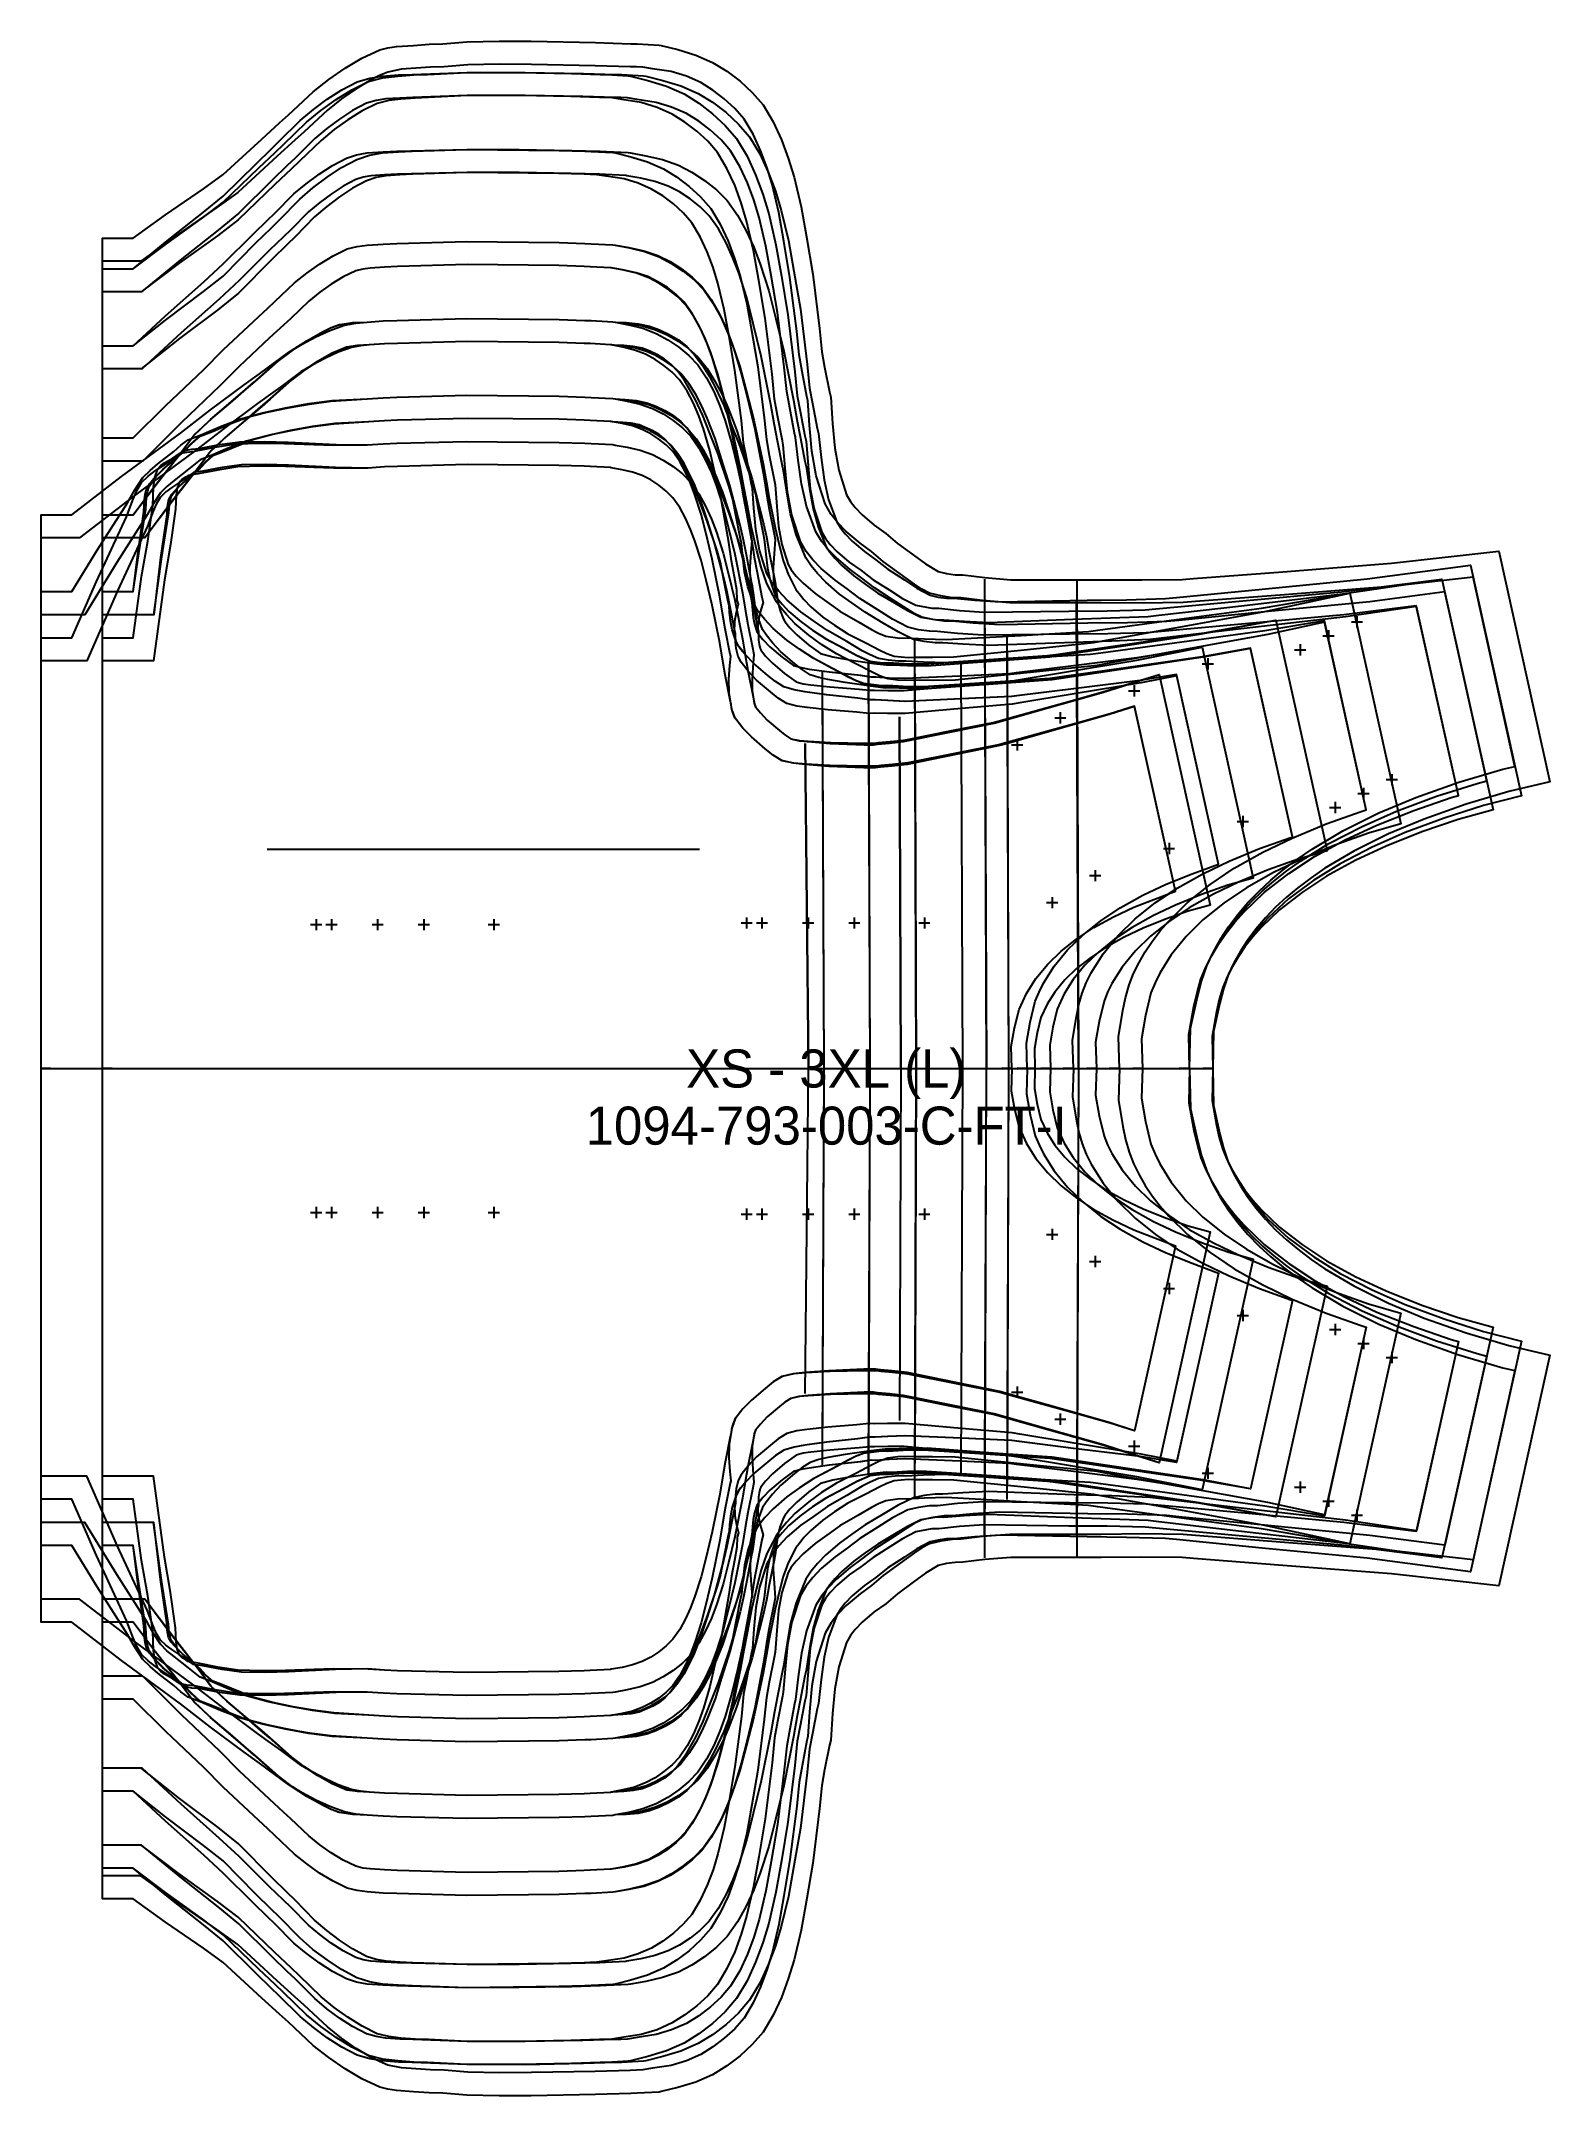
# Model space of a CAD drawing. Header units: inches. Extents: x 0 to 24.5, y 0 to 33.4.
import ezdxf
from ezdxf.enums import TextEntityAlignment as Align

# ---------------------------------------------------------------- set-up
doc = ezdxf.new("R2010")
doc.units = ezdxf.units.IN

msp = doc.modelspace()

# ---------------------------------------------------------------- texts
at = {"layer": 'ABC'}
for s, p in [('XS - 3XL (L)', (12.767, 16.711)), ('1094-793-003-C-FT-I', (12.767, 15.782))]:
    msp.add_text(s, height=0.61929, dxfattribs=at).set_placement(p, align=Align.MIDDLE_CENTER)

# ---------------------------------------------------------------- linework, layer by layer
at = {"layer": 'T001L001'}
for points in [[(1, 16.711), (1.157, 16.711), (1, 16.711), (1, 30.217), (1.236, 30.217), (1.499, 30.217), (2.024, 30.595), (2.643, 31.02), (2.961, 31.25), (3.587, 31.829), (3.877, 32.09), (4.023, 32.222), (4.425, 32.599), (4.678, 32.799), (4.943, 32.982), (5.217, 33.146), (5.507, 33.28), (5.64, 33.313), (5.777, 33.332), (6.053, 33.353), (6.312, 33.371), (6.533, 33.38), (6.923, 33.411), (7.446, 33.422), (7.968, 33.419), (9.014, 33.397), (9.591, 33.38), (9.695, 33.377), (10.048, 33.358), (10.085, 33.352), (10.355, 33.283), (10.644, 33.195), (10.919, 33.076), (11.149, 32.933), (11.365, 32.769), (11.564, 32.587), (11.739, 32.383), (11.904, 32.109), (12.038, 31.818), (12.15, 31.516), (12.244, 31.207), (12.358, 30.725), (12.445, 30.237), (12.548, 29.633), (12.659, 28.747), (12.695, 28.37), (12.741, 28.119), (12.819, 27.718), (12.839, 27.633), (12.87, 27.203), (12.905, 26.801), (12.97, 26.444), (13.097, 26.044), (13.159, 25.934), (13.238, 25.834), (13.35, 25.717), (13.548, 25.548), (13.734, 25.415), (13.924, 25.252), (14.183, 25.066), (14.381, 24.921), (14.589, 24.796), (14.725, 24.763), (14.864, 24.743), (14.987, 24.739), (15.343, 24.698), (15.768, 24.662), (17.237, 24.662), (17.896, 24.657), (18.555, 24.664), (18.74, 24.679), (20.189, 24.792), (21.96, 24.93), (23.703, 25.124), (24.534, 21.371), (23.869, 21.217), (23.175, 21.01), (22.492, 20.769), (21.911, 20.527), (21.346, 20.247), (20.877, 19.968), (20.651, 19.814), (20.433, 19.65), (20.249, 19.496), (20.074, 19.333), (19.908, 19.16), (19.752, 18.978), (19.621, 18.803), (19.502, 18.62), (19.395, 18.43), (19.302, 18.232), (19.227, 18.007), (19.167, 17.778), (19.063, 17.313), (19.051, 16.711), (18.894, 16.711), (19.051, 16.711), (19.063, 16.108), (19.167, 15.643), (19.227, 15.414), (19.302, 15.189), (19.395, 14.991), (19.502, 14.801), (19.621, 14.618), (19.752, 14.443), (19.908, 14.261), (20.074, 14.088), (20.249, 13.925), (20.433, 13.771), (20.651, 13.607), (20.877, 13.453), (21.346, 13.174), (21.911, 12.894), (22.492, 12.652), (23.175, 12.411), (23.869, 12.204), (24.534, 12.05), (23.703, 8.297), (21.96, 8.491), (20.189, 8.629), (18.74, 8.743), (18.555, 8.757), (17.896, 8.765), (17.237, 8.759), (15.768, 8.759), (15.343, 8.724), (14.987, 8.682), (14.864, 8.678), (14.725, 8.658), (14.589, 8.625), (14.381, 8.5), (14.183, 8.355), (13.924, 8.169), (13.734, 8.006), (13.548, 7.873), (13.35, 7.704), (13.238, 7.587), (13.159, 7.487), (13.097, 7.377), (12.97, 6.978), (12.905, 6.62), (12.87, 6.218), (12.839, 5.788), (12.819, 5.703), (12.741, 5.302), (12.695, 5.051), (12.659, 4.674), (12.548, 3.788), (12.445, 3.184), (12.358, 2.696), (12.244, 2.215), (12.15, 1.905), (12.038, 1.603), (11.904, 1.312), (11.739, 1.038), (11.564, 0.834), (11.365, 0.652), (11.149, 0.488), (10.919, 0.345), (10.644, 0.226), (10.355, 0.138), (10.085, 0.069), (10.048, 0.063), (9.695, 0.044), (9.591, 0.041), (9.014, 0.024), (7.968, 0.003), (7.446, 0), (6.923, 0.01), (6.533, 0.042), (6.312, 0.05), (6.053, 0.068), (5.777, 0.089), (5.64, 0.108), (5.507, 0.141), (5.217, 0.275), (4.943, 0.439), (4.678, 0.622), (4.425, 0.822), (4.023, 1.199), (3.877, 1.331), (3.587, 1.592), (2.961, 2.172), (2.643, 2.401), (2.024, 2.827), (1.499, 3.204), (1.236, 3.204), (1, 3.204), (1, 16.711)], [(18.676, 16.711), (18.519, 16.714), (18.676, 16.711), (18.689, 17.365), (18.803, 17.878), (18.87, 18.131), (18.953, 18.379), (19.056, 18.6), (19.177, 18.812), (19.309, 19.017), (19.455, 19.212), (19.624, 19.41), (19.805, 19.598), (19.996, 19.776), (20.197, 19.943), (20.428, 20.117), (20.667, 20.281), (21.165, 20.576), (21.751, 20.867), (22.356, 21.119), (23.056, 21.366), (23.769, 21.579), (23.966, 21.625), (23.285, 24.7), (21.995, 24.557), (20.218, 24.418), (18.769, 24.305), (18.57, 24.289), (17.904, 24.281), (17.238, 24.287), (15.752, 24.287), (15.306, 24.324), (14.96, 24.365), (14.822, 24.369), (14.63, 24.397), (14.444, 24.443), (14.319, 24.509), (14.201, 24.588), (13.97, 24.758), (13.692, 24.957), (13.502, 25.12), (13.316, 25.253), (13.093, 25.444), (12.955, 25.587), (12.847, 25.724), (12.752, 25.893), (12.605, 26.353), (12.533, 26.752), (12.496, 27.173), (12.468, 27.576), (12.453, 27.639), (12.373, 28.05), (12.324, 28.318), (12.286, 28.706), (12.177, 29.578), (12.077, 30.168), (11.994, 30.634), (11.885, 31.093), (11.8, 31.372), (11.699, 31.645), (11.578, 31.907), (11.43, 32.154), (11.279, 32.328), (11.109, 32.484), (10.925, 32.624), (10.728, 32.747), (10.493, 32.852), (10.244, 32.925), (9.941, 32.971), (9.783, 32.997), (9.679, 33.002), (9.579, 33.006), (9.007, 33.022), (7.972, 33.043), (7.455, 33.046), (6.937, 33.036), (6.556, 33.005), (6.333, 32.996), (6.091, 32.979), (5.861, 32.963), (5.638, 32.919), (5.504, 32.864), (5.375, 32.798), (5.125, 32.648), (4.885, 32.482), (4.656, 32.3), (4.276, 31.946), (4.127, 31.812), (3.84, 31.553), (3.199, 30.959), (2.859, 30.713), (2.24, 30.288), (1.62, 29.842), (1.236, 29.842), (1, 29.842)], [(1, 16.711), (1.157, 16.711), (1, 16.711), (1, 29.717), (1.236, 29.717), (1.499, 29.717), (2.024, 30.113), (2.643, 30.559), (2.961, 30.8), (3.54, 31.359), (3.808, 31.611), (3.943, 31.738), (4.315, 32.101), (4.55, 32.293), (4.796, 32.47), (5.051, 32.63), (5.321, 32.764), (5.558, 32.823), (5.803, 32.853), (6.062, 32.871), (6.283, 32.88), (6.923, 32.911), (7.871, 32.913), (8.818, 32.896), (9.341, 32.88), (9.445, 32.877), (9.798, 32.858), (9.835, 32.852), (10.11, 32.782), (10.404, 32.692), (10.685, 32.571), (10.92, 32.426), (11.139, 32.258), (11.342, 32.073), (11.521, 31.865), (11.688, 31.586), (11.825, 31.29), (11.94, 30.982), (12.035, 30.667), (12.152, 30.177), (12.24, 29.679), (12.346, 29.064), (12.458, 28.161), (12.495, 27.777), (12.541, 27.526), (12.619, 27.125), (12.639, 27.04), (12.684, 26.65), (12.732, 26.286), (12.805, 25.963), (12.937, 25.604), (12.998, 25.506), (13.077, 25.407), (13.189, 25.289), (13.387, 25.121), (13.573, 24.987), (13.77, 24.833), (14.038, 24.66), (14.242, 24.525), (14.455, 24.409), (14.587, 24.38), (14.722, 24.363), (14.84, 24.361), (15.185, 24.328), (15.595, 24.301), (17.012, 24.329), (17.648, 24.336), (18.283, 24.356), (18.461, 24.374), (19.857, 24.51), (21.563, 24.677), (23.241, 24.896), (24.072, 21.144), (23.456, 20.989), (22.814, 20.784), (22.182, 20.548), (21.645, 20.312), (21.125, 20.042), (20.693, 19.774), (20.286, 19.47), (19.957, 19.169), (19.805, 19.005), (19.663, 18.833), (19.545, 18.668), (19.438, 18.495), (19.341, 18.316), (19.258, 18.131), (19.193, 17.92), (19.14, 17.706), (19.051, 17.271), (19.051, 16.711), (18.894, 16.711), (19.051, 16.711), (19.051, 16.15), (19.14, 15.715), (19.193, 15.501), (19.258, 15.29), (19.341, 15.105), (19.438, 14.926), (19.545, 14.753), (19.663, 14.588), (19.805, 14.416), (19.957, 14.252), (20.286, 13.951), (20.693, 13.647), (21.125, 13.379), (21.645, 13.109), (22.182, 12.873), (22.814, 12.637), (23.456, 12.432), (24.072, 12.277), (23.241, 8.525), (21.563, 8.744), (19.857, 8.911), (18.461, 9.048), (18.283, 9.065), (17.648, 9.085), (17.012, 9.092), (15.595, 9.12), (15.185, 9.093), (14.84, 9.06), (14.722, 9.059), (14.587, 9.041), (14.455, 9.012), (14.242, 8.896), (14.038, 8.761), (13.77, 8.588), (13.573, 8.434), (13.387, 8.3), (13.189, 8.132), (13.077, 8.015), (12.998, 7.915), (12.937, 7.817), (12.805, 7.458), (12.732, 7.135), (12.684, 6.771), (12.639, 6.381), (12.619, 6.296), (12.541, 5.895), (12.495, 5.644), (12.458, 5.26), (12.346, 4.357), (12.24, 3.742), (12.152, 3.245), (12.035, 2.754), (11.94, 2.439), (11.825, 2.131), (11.688, 1.835), (11.521, 1.556), (11.342, 1.348), (11.139, 1.163), (10.92, 0.996), (10.685, 0.85), (10.404, 0.729), (10.11, 0.639), (9.835, 0.569), (9.798, 0.563), (9.445, 0.544), (9.341, 0.541), (8.818, 0.525), (7.871, 0.508), (6.923, 0.51), (6.283, 0.542), (6.062, 0.55), (5.803, 0.568), (5.558, 0.598), (5.321, 0.657), (5.051, 0.791), (4.796, 0.951), (4.55, 1.128), (4.315, 1.32), (3.943, 1.683), (3.808, 1.811), (3.54, 2.062), (2.961, 2.622), (2.643, 2.862), (2.024, 3.309), (1.499, 3.704), (1.236, 3.704), (1, 3.704), (1, 16.711)], [(1, 16.711), (1.157, 16.711), (1, 16.711), (1, 29.717), (1.236, 29.717), (1.499, 29.717), (2.024, 30.149), (2.643, 30.637), (2.961, 30.9), (3.496, 31.428), (3.743, 31.666), (3.868, 31.787), (4.21, 32.129), (4.427, 32.311), (4.654, 32.478), (4.891, 32.63), (5.14, 32.76), (5.343, 32.819), (5.553, 32.853), (5.812, 32.871), (6.033, 32.88), (6.923, 32.911), (7.773, 32.911), (8.622, 32.895), (9.091, 32.88), (9.195, 32.877), (9.548, 32.858), (9.585, 32.852), (9.867, 32.78), (10.168, 32.687), (10.454, 32.562), (10.694, 32.413), (10.918, 32.241), (11.125, 32.051), (11.308, 31.838), (11.479, 31.552), (11.618, 31.248), (11.734, 30.933), (11.831, 30.61), (11.949, 30.108), (12.039, 29.599), (12.145, 28.968), (12.258, 28.045), (12.295, 27.651), (12.341, 27.4), (12.419, 26.999), (12.439, 26.914), (12.472, 26.513), (12.508, 26.14), (12.572, 25.807), (12.694, 25.435), (12.753, 25.333), (12.832, 25.234), (12.944, 25.116), (13.141, 24.948), (13.328, 24.814), (13.529, 24.662), (13.801, 24.491), (14.009, 24.358), (14.226, 24.245), (14.485, 24.198), (14.6, 24.196), (14.935, 24.161), (15.334, 24.133), (16.714, 24.152), (17.333, 24.156), (17.951, 24.171), (18.124, 24.187), (19.484, 24.312), (21.145, 24.465), (22.779, 24.669), (23.61, 20.917), (23.043, 20.761), (22.452, 20.558), (21.872, 20.327), (21.38, 20.097), (20.904, 19.837), (20.509, 19.58), (20.138, 19.291), (19.84, 19.005), (19.703, 18.85), (19.575, 18.688), (19.469, 18.533), (19.373, 18.371), (19.287, 18.203), (19.214, 18.03), (19.158, 17.833), (19.113, 17.634), (19.04, 17.23), (19.051, 16.711), (18.894, 16.711), (19.051, 16.711), (19.04, 16.191), (19.113, 15.787), (19.158, 15.588), (19.214, 15.391), (19.287, 15.218), (19.373, 15.05), (19.469, 14.888), (19.575, 14.733), (19.703, 14.571), (19.84, 14.416), (20.138, 14.131), (20.509, 13.841), (20.904, 13.584), (21.38, 13.324), (21.872, 13.094), (22.452, 12.863), (23.043, 12.66), (23.61, 12.504), (22.779, 8.752), (21.145, 8.956), (19.484, 9.109), (18.124, 9.234), (17.951, 9.25), (17.333, 9.265), (16.714, 9.269), (15.334, 9.288), (14.935, 9.26), (14.6, 9.225), (14.485, 9.223), (14.226, 9.177), (14.009, 9.063), (13.801, 8.93), (13.529, 8.759), (13.328, 8.607), (13.141, 8.473), (12.944, 8.305), (12.832, 8.187), (12.753, 8.088), (12.694, 7.986), (12.572, 7.614), (12.508, 7.281), (12.472, 6.908), (12.439, 6.507), (12.419, 6.422), (12.341, 6.021), (12.295, 5.771), (12.258, 5.376), (12.145, 4.453), (12.039, 3.822), (11.949, 3.313), (11.831, 2.811), (11.734, 2.489), (11.618, 2.173), (11.479, 1.869), (11.308, 1.583), (11.125, 1.37), (10.918, 1.18), (10.694, 1.008), (10.454, 0.859), (10.168, 0.734), (9.867, 0.641), (9.585, 0.569), (9.548, 0.563), (9.195, 0.544), (9.091, 0.541), (8.622, 0.526), (7.773, 0.511), (6.923, 0.51), (6.033, 0.542), (5.812, 0.55), (5.553, 0.568), (5.343, 0.602), (5.14, 0.661), (4.891, 0.791), (4.654, 0.943), (4.427, 1.11), (4.21, 1.292), (3.868, 1.635), (3.743, 1.755), (3.496, 1.993), (2.961, 2.522), (2.643, 2.784), (2.024, 3.272), (1.499, 3.704), (1.236, 3.704), (1, 3.704), (1, 16.711)], [(18.676, 16.711), (18.519, 16.711), (18.676, 16.711), (18.676, 17.316), (18.775, 17.799), (18.833, 18.037), (18.906, 18.271), (18.999, 18.48), (19.108, 18.681), (19.229, 18.875), (19.362, 19.062), (19.517, 19.25), (19.683, 19.429), (19.859, 19.599), (20.044, 19.759), (20.257, 19.926), (20.477, 20.083), (20.938, 20.368), (21.48, 20.649), (22.039, 20.895), (22.688, 21.138), (23.349, 21.349), (23.506, 21.388), (22.825, 24.464), (21.606, 24.304), (19.894, 24.137), (18.498, 24), (18.306, 23.981), (17.663, 23.962), (17.02, 23.954), (15.587, 23.926), (15.155, 23.954), (14.82, 23.986), (14.687, 23.988), (14.502, 24.012), (14.322, 24.052), (14.196, 24.113), (14.075, 24.185), (13.839, 24.342), (13.552, 24.528), (13.348, 24.687), (13.155, 24.825), (12.931, 25.016), (12.794, 25.16), (12.69, 25.29), (12.598, 25.439), (12.445, 25.856), (12.362, 26.22), (12.312, 26.604), (12.269, 26.975), (12.253, 27.046), (12.173, 27.457), (12.124, 27.725), (12.085, 28.12), (11.975, 29.009), (11.871, 29.609), (11.787, 30.085), (11.676, 30.554), (11.589, 30.838), (11.486, 31.116), (11.362, 31.384), (11.211, 31.636), (11.057, 31.814), (10.883, 31.973), (10.695, 32.117), (10.494, 32.242), (10.253, 32.349), (9.999, 32.423), (9.692, 32.471), (9.533, 32.497), (9.429, 32.502), (9.329, 32.506), (8.811, 32.521), (7.871, 32.538), (6.931, 32.536), (6.3, 32.505), (6.083, 32.496), (5.851, 32.48), (5.654, 32.457), (5.463, 32.409), (5.219, 32.288), (4.987, 32.142), (4.764, 31.982), (4.552, 31.807), (4.203, 31.467), (4.065, 31.337), (3.799, 31.087), (3.205, 30.514), (2.866, 30.257), (2.247, 29.811), (1.625, 29.342), (1.236, 29.342), (1, 29.342)], [(18.676, 16.711), (18.519, 16.707), (18.676, 16.711), (18.664, 17.266), (18.746, 17.719), (18.796, 17.943), (18.859, 18.162), (18.942, 18.359), (19.039, 18.549), (19.148, 18.733), (19.269, 18.91), (19.41, 19.089), (19.561, 19.259), (19.89, 19.574), (20.287, 19.884), (20.709, 20.159), (21.207, 20.431), (21.722, 20.671), (22.319, 20.909), (22.928, 21.118), (23.046, 21.15), (22.362, 24.239), (21.185, 24.092), (19.518, 23.939), (18.159, 23.814), (17.971, 23.796), (17.346, 23.781), (16.72, 23.777), (15.324, 23.758), (14.903, 23.788), (14.578, 23.821), (14.448, 23.823), (14.269, 23.848), (14.094, 23.887), (13.846, 24.018), (13.607, 24.17), (13.315, 24.353), (13.105, 24.513), (12.91, 24.652), (12.686, 24.843), (12.549, 24.987), (12.441, 25.122), (12.35, 25.282), (12.208, 25.712), (12.136, 26.086), (12.098, 26.48), (12.068, 26.856), (12.053, 26.92), (11.973, 27.331), (11.923, 27.599), (11.885, 28.004), (11.774, 28.914), (11.67, 29.53), (11.585, 30.017), (11.472, 30.498), (11.384, 30.79), (11.278, 31.076), (11.152, 31.351), (10.998, 31.609), (10.84, 31.793), (10.662, 31.957), (10.468, 32.104), (10.262, 32.233), (10.015, 32.344), (9.755, 32.421), (9.444, 32.47), (9.283, 32.497), (9.179, 32.502), (9.078, 32.506), (8.614, 32.521), (7.771, 32.535), (6.928, 32.536), (6.047, 32.505), (5.833, 32.496), (5.608, 32.481), (5.447, 32.455), (5.291, 32.41), (5.066, 32.292), (4.852, 32.154), (4.646, 32.003), (4.45, 31.839), (4.13, 31.519), (4.003, 31.396), (3.758, 31.16), (3.213, 30.621), (2.879, 30.345), (2.259, 29.857), (1.634, 29.342), (1.236, 29.342), (1, 29.342)], [(1, 16.711), (1.157, 16.711), (1, 16.711), (1, 28.467), (1.236, 28.467), (1.499, 28.467), (2.024, 28.953), (2.644, 29.504), (2.961, 29.8), (3.453, 30.288), (3.681, 30.508), (3.795, 30.619), (4.11, 30.935), (4.309, 31.102), (4.519, 31.255), (4.736, 31.396), (4.964, 31.518), (5.13, 31.571), (5.303, 31.603), (5.562, 31.621), (5.783, 31.63), (6.923, 31.661), (8.426, 31.645), (8.841, 31.63), (8.945, 31.627), (9.298, 31.608), (9.335, 31.602), (9.589, 31.538), (9.859, 31.456), (10.118, 31.345), (10.334, 31.212), (10.536, 31.059), (10.723, 30.889), (10.888, 30.699), (11.043, 30.442), (11.17, 30.17), (11.276, 29.887), (11.365, 29.597), (11.473, 29.147), (11.556, 28.689), (11.654, 28.123), (11.76, 27.294), (11.795, 26.94), (11.841, 26.689), (11.919, 26.288), (11.939, 26.203), (11.964, 25.853), (11.992, 25.526), (12.045, 25.235), (12.149, 24.91), (12.199, 24.82), (12.278, 24.721), (12.39, 24.603), (12.588, 24.435), (12.774, 24.301), (12.99, 24.151), (13.281, 23.983), (13.503, 23.853), (13.616, 23.793), (13.734, 23.743), (13.964, 23.712), (14.067, 23.714), (14.364, 23.697), (14.718, 23.687), (15.937, 23.756), (17.03, 23.819), (17.182, 23.84), (18.379, 24.002), (19.842, 24.199), (21.279, 24.442), (22.11, 20.689), (21.583, 20.537), (21.035, 20.341), (20.497, 20.118), (20.041, 19.898), (19.6, 19.649), (19.235, 19.404), (18.893, 19.13), (18.618, 18.86), (18.375, 18.561), (18.191, 18.263), (18.113, 18.105), (18.047, 17.943), (17.958, 17.572), (17.894, 17.195), (17.911, 16.711), (17.754, 16.711), (17.911, 16.711), (17.894, 16.226), (17.958, 15.849), (18.047, 15.478), (18.113, 15.316), (18.191, 15.159), (18.375, 14.86), (18.618, 14.561), (18.893, 14.291), (19.235, 14.017), (19.6, 13.772), (20.041, 13.523), (20.497, 13.303), (21.035, 13.081), (21.583, 12.884), (22.11, 12.732), (21.279, 8.979), (19.842, 9.222), (18.379, 9.419), (17.182, 9.581), (17.03, 9.602), (15.937, 9.665), (14.718, 9.734), (14.364, 9.725), (14.067, 9.707), (13.964, 9.71), (13.734, 9.678), (13.616, 9.629), (13.503, 9.568), (13.281, 9.438), (12.99, 9.27), (12.774, 9.12), (12.588, 8.986), (12.39, 8.818), (12.278, 8.7), (12.199, 8.601), (12.149, 8.511), (12.045, 8.186), (11.992, 7.895), (11.964, 7.568), (11.939, 7.218), (11.919, 7.133), (11.841, 6.732), (11.795, 6.481), (11.76, 6.128), (11.654, 5.298), (11.556, 4.732), (11.473, 4.274), (11.365, 3.824), (11.276, 3.534), (11.17, 3.251), (11.043, 2.979), (10.888, 2.723), (10.723, 2.532), (10.536, 2.362), (10.334, 2.209), (10.118, 2.076), (9.859, 1.965), (9.589, 1.883), (9.335, 1.819), (9.298, 1.813), (8.945, 1.794), (8.841, 1.791), (8.426, 1.777), (6.923, 1.76), (5.783, 1.791), (5.562, 1.8), (5.303, 1.818), (5.13, 1.85), (4.964, 1.904), (4.736, 2.025), (4.519, 2.166), (4.309, 2.319), (4.11, 2.486), (3.795, 2.802), (3.681, 2.913), (3.453, 3.133), (2.961, 3.622), (2.644, 3.917), (2.024, 4.468), (1.499, 4.954), (1.236, 4.954), (1, 4.954), (1, 16.711)], [(1, 16.711), (1.157, 16.711), (1, 16.711), (1, 28.467), (1.236, 28.467), (1.499, 28.467), (2.024, 28.881), (2.643, 29.348), (2.961, 29.6), (3.493, 30.138), (3.74, 30.381), (3.864, 30.503), (4.205, 30.852), (4.421, 31.037), (4.649, 31.208), (4.885, 31.364), (5.134, 31.498), (5.34, 31.564), (5.553, 31.603), (5.812, 31.621), (6.033, 31.63), (6.923, 31.661), (7.773, 31.661), (8.622, 31.645), (9.091, 31.63), (9.195, 31.627), (9.548, 31.608), (9.585, 31.602), (9.836, 31.558), (10.105, 31.496), (10.363, 31.406), (10.582, 31.292), (10.789, 31.157), (10.983, 31.004), (11.156, 30.83), (11.324, 30.592), (11.466, 30.336), (11.589, 30.068), (11.695, 29.793), (11.831, 29.362), (11.942, 28.924), (12.077, 28.38), (12.237, 27.581), (12.295, 27.24), (12.341, 26.989), (12.419, 26.588), (12.439, 26.503), (12.495, 26.147), (12.553, 25.815), (12.633, 25.521), (12.768, 25.197), (12.827, 25.109), (12.906, 25.01), (13.018, 24.892), (13.216, 24.724), (13.402, 24.59), (13.605, 24.445), (13.879, 24.284), (14.089, 24.158), (14.307, 24.051), (14.564, 24.011), (14.679, 24.011), (15.012, 23.985), (15.409, 23.966), (16.776, 24.017), (18.002, 24.064), (18.174, 24.084), (19.519, 24.239), (21.163, 24.429), (22.779, 24.669), (23.61, 20.917), (23.043, 20.761), (22.452, 20.558), (21.872, 20.327), (21.38, 20.097), (20.904, 19.837), (20.509, 19.58), (20.138, 19.291), (19.84, 19.005), (19.703, 18.85), (19.575, 18.688), (19.469, 18.533), (19.373, 18.371), (19.287, 18.203), (19.214, 18.03), (19.158, 17.833), (19.113, 17.634), (19.04, 17.23), (19.051, 16.711), (18.894, 16.711), (19.051, 16.711), (19.04, 16.191), (19.113, 15.787), (19.158, 15.588), (19.214, 15.391), (19.287, 15.218), (19.373, 15.05), (19.469, 14.888), (19.575, 14.733), (19.703, 14.571), (19.84, 14.416), (20.138, 14.131), (20.509, 13.841), (20.904, 13.584), (21.38, 13.324), (21.872, 13.094), (22.452, 12.863), (23.043, 12.66), (23.61, 12.504), (22.779, 8.752), (21.163, 8.992), (19.519, 9.182), (18.174, 9.337), (18.002, 9.357), (16.776, 9.404), (15.409, 9.455), (15.012, 9.436), (14.679, 9.41), (14.564, 9.411), (14.307, 9.37), (14.089, 9.263), (13.879, 9.138), (13.605, 8.976), (13.402, 8.831), (13.216, 8.697), (13.018, 8.529), (12.906, 8.412), (12.827, 8.312), (12.768, 8.225), (12.633, 7.9), (12.553, 7.607), (12.495, 7.274), (12.439, 6.918), (12.419, 6.833), (12.341, 6.432), (12.295, 6.181), (12.237, 5.84), (12.077, 5.041), (11.942, 4.497), (11.831, 4.059), (11.695, 3.628), (11.589, 3.353), (11.466, 3.085), (11.324, 2.829), (11.156, 2.591), (10.983, 2.417), (10.789, 2.264), (10.582, 2.129), (10.363, 2.015), (10.105, 1.925), (9.836, 1.863), (9.585, 1.819), (9.548, 1.813), (9.195, 1.794), (9.091, 1.791), (8.622, 1.776), (7.773, 1.761), (6.923, 1.76), (6.033, 1.791), (5.812, 1.8), (5.553, 1.818), (5.34, 1.857), (5.134, 1.923), (4.885, 2.057), (4.649, 2.213), (4.421, 2.384), (4.205, 2.569), (3.864, 2.918), (3.74, 3.04), (3.493, 3.283), (2.961, 3.822), (2.643, 4.073), (2.024, 4.54), (1.499, 4.954), (1.236, 4.954), (1, 4.954), (1, 16.711)], [(17.536, 16.711), (17.379, 16.705), (17.536, 16.711), (17.518, 17.226), (17.59, 17.652), (17.633, 17.863), (17.69, 18.071), (17.765, 18.257), (17.855, 18.437), (17.955, 18.611), (18.066, 18.779), (18.196, 18.948), (18.336, 19.11), (18.641, 19.41), (19.009, 19.705), (19.401, 19.968), (19.864, 20.229), (20.342, 20.46), (20.897, 20.69), (21.463, 20.892), (21.547, 20.917), (20.867, 23.992), (19.898, 23.829), (18.43, 23.63), (17.233, 23.468), (17.066, 23.446), (15.959, 23.381), (14.723, 23.311), (14.348, 23.322), (14.06, 23.339), (13.944, 23.336), (13.779, 23.351), (13.617, 23.381), (13.483, 23.438), (13.353, 23.506), (13.1, 23.655), (12.788, 23.834), (12.557, 23.995), (12.356, 24.139), (12.132, 24.33), (11.995, 24.474), (11.886, 24.611), (11.803, 24.76), (11.68, 25.144), (11.62, 25.477), (11.59, 25.824), (11.567, 26.146), (11.553, 26.209), (11.473, 26.62), (11.424, 26.887), (11.388, 27.251), (11.283, 28.067), (11.187, 28.619), (11.109, 29.054), (11.005, 29.483), (10.926, 29.742), (10.831, 29.996), (10.718, 30.239), (10.579, 30.468), (10.439, 30.629), (10.281, 30.774), (10.11, 30.903), (9.927, 31.016), (9.709, 31.113), (9.479, 31.179), (9.186, 31.223), (9.034, 31.247), (8.929, 31.252), (8.828, 31.256), (8.418, 31.27), (6.926, 31.286), (5.796, 31.255), (5.583, 31.246), (5.363, 31.231), (5.239, 31.208), (5.12, 31.17), (4.914, 31.061), (4.719, 30.934), (4.53, 30.796), (4.35, 30.645), (4.059, 30.352), (3.942, 30.239), (3.716, 30.02), (3.221, 29.529), (2.896, 29.227), (2.276, 28.675), (1.646, 28.092), (1.236, 28.092), (1, 28.092)], [(18.676, 16.711), (18.519, 16.707), (18.676, 16.711), (18.664, 17.266), (18.746, 17.719), (18.796, 17.943), (18.859, 18.162), (18.942, 18.359), (19.039, 18.549), (19.148, 18.733), (19.269, 18.91), (19.41, 19.089), (19.561, 19.259), (19.89, 19.574), (20.287, 19.884), (20.709, 20.159), (21.207, 20.431), (21.722, 20.671), (22.319, 20.909), (22.928, 21.118), (23.046, 21.15), (22.365, 24.228), (21.212, 24.057), (19.562, 23.867), (18.217, 23.712), (18.031, 23.69), (17.411, 23.66), (16.791, 23.642), (15.407, 23.591), (14.988, 23.611), (14.665, 23.636), (14.536, 23.635), (14.358, 23.656), (14.184, 23.691), (13.935, 23.813), (13.695, 23.957), (13.4, 24.131), (13.184, 24.285), (12.984, 24.428), (12.76, 24.619), (12.623, 24.763), (12.524, 24.887), (12.436, 25.018), (12.277, 25.399), (12.186, 25.733), (12.125, 26.086), (12.071, 26.431), (12.053, 26.509), (11.973, 26.92), (11.926, 27.174), (11.868, 27.513), (11.711, 28.299), (11.58, 28.827), (11.474, 29.244), (11.344, 29.654), (11.25, 29.899), (11.14, 30.138), (11.014, 30.367), (10.864, 30.579), (10.718, 30.725), (10.555, 30.854), (10.381, 30.968), (10.196, 31.064), (9.978, 31.14), (9.751, 31.192), (9.522, 31.232), (9.508, 31.234), (9.179, 31.252), (9.078, 31.256), (8.614, 31.271), (7.771, 31.285), (6.928, 31.286), (6.047, 31.255), (5.833, 31.246), (5.612, 31.231), (5.449, 31.201), (5.291, 31.151), (5.066, 31.029), (4.851, 30.887), (4.645, 30.733), (4.448, 30.565), (4.13, 30.239), (4.003, 30.114), (3.758, 29.873), (3.212, 29.32), (2.873, 29.051), (2.253, 28.584), (1.629, 28.092), (1.236, 28.092), (1, 28.092)], [(1, 16.711), (1.157, 16.711), (1, 16.711), (1, 26.967), (1.236, 26.967), (1.499, 26.967), (2.023, 27.489), (2.644, 28.082), (2.961, 28.4), (3.458, 28.868), (3.687, 29.08), (3.803, 29.186), (4.12, 29.489), (4.32, 29.649), (4.529, 29.796), (4.747, 29.929), (4.975, 30.041), (5.137, 30.082), (5.303, 30.103), (5.562, 30.121), (5.783, 30.13), (6.923, 30.161), (8.426, 30.145), (8.841, 30.13), (8.945, 30.127), (9.298, 30.108), (9.335, 30.102), (9.566, 30.059), (9.813, 30), (10.051, 29.915), (10.252, 29.807), (10.441, 29.681), (10.618, 29.539), (10.777, 29.377), (10.93, 29.156), (11.058, 28.919), (11.169, 28.67), (11.264, 28.416), (11.386, 28.018), (11.485, 27.612), (11.604, 27.11), (11.745, 26.372), (11.795, 26.057), (11.841, 25.806), (11.919, 25.405), (11.939, 25.32), (11.919, 25.081), (11.904, 24.858), (11.909, 24.656), (11.945, 24.426), (11.97, 24.36), (12.049, 24.261), (12.161, 24.143), (12.359, 23.975), (12.545, 23.841), (12.756, 23.704), (13.04, 23.553), (13.257, 23.436), (13.481, 23.337), (13.683, 23.311), (13.772, 23.314), (14.033, 23.3), (14.343, 23.294), (15.409, 23.363), (16.365, 23.427), (16.498, 23.446), (17.545, 23.596), (18.823, 23.78), (20.079, 24.002), (20.91, 20.249), (20.44, 20.114), (19.951, 19.94), (19.471, 19.743), (19.065, 19.547), (18.671, 19.326), (18.346, 19.109), (18.04, 18.865), (17.795, 18.625), (17.578, 18.359), (17.413, 18.093), (17.343, 17.953), (17.284, 17.808), (17.204, 17.478), (17.147, 17.142), (17.161, 16.711), (17.004, 16.711), (17.161, 16.711), (17.147, 16.279), (17.204, 15.943), (17.284, 15.613), (17.343, 15.468), (17.413, 15.328), (17.578, 15.062), (17.795, 14.797), (18.04, 14.556), (18.346, 14.312), (18.671, 14.095), (19.065, 13.874), (19.471, 13.678), (19.951, 13.481), (20.44, 13.307), (20.91, 13.172), (20.079, 9.419), (18.823, 9.642), (17.545, 9.825), (16.498, 9.975), (16.365, 9.995), (15.409, 10.058), (14.343, 10.127), (14.033, 10.121), (13.772, 10.107), (13.683, 10.11), (13.481, 10.084), (13.257, 9.986), (13.04, 9.868), (12.756, 9.717), (12.545, 9.58), (12.359, 9.446), (12.161, 9.278), (12.049, 9.16), (11.97, 9.061), (11.945, 8.995), (11.909, 8.765), (11.904, 8.563), (11.919, 8.34), (11.939, 8.101), (11.919, 8.016), (11.841, 7.615), (11.795, 7.364), (11.745, 7.049), (11.604, 6.311), (11.485, 5.809), (11.386, 5.404), (11.264, 5.006), (11.169, 4.751), (11.058, 4.503), (10.93, 4.265), (10.777, 4.044), (10.618, 3.882), (10.441, 3.74), (10.252, 3.614), (10.051, 3.506), (9.813, 3.421), (9.566, 3.362), (9.335, 3.319), (9.298, 3.313), (8.945, 3.294), (8.841, 3.291), (8.426, 3.277), (6.923, 3.26), (5.783, 3.291), (5.562, 3.3), (5.303, 3.318), (5.137, 3.339), (4.975, 3.38), (4.747, 3.492), (4.529, 3.625), (4.32, 3.772), (4.12, 3.932), (3.803, 4.235), (3.687, 4.342), (3.458, 4.553), (2.961, 5.022), (2.644, 5.339), (2.023, 5.932), (1.499, 6.454), (1.236, 6.454), (1, 6.454), (1, 16.711)], [(1, 16.711), (1.157, 16.711), (1, 16.711), (1, 26.967), (1.236, 26.967), (1.499, 26.967), (2.023, 27.489), (2.644, 28.082), (2.961, 28.4), (3.458, 28.868), (3.687, 29.08), (3.803, 29.186), (4.12, 29.489), (4.32, 29.649), (4.529, 29.796), (4.747, 29.929), (4.975, 30.041), (5.137, 30.082), (5.303, 30.103), (5.562, 30.121), (5.783, 30.13), (6.923, 30.161), (8.426, 30.145), (8.841, 30.13), (8.945, 30.127), (9.298, 30.108), (9.335, 30.102), (9.559, 30.065), (9.799, 30.013), (10.031, 29.935), (10.227, 29.835), (10.413, 29.717), (10.587, 29.583), (10.744, 29.43), (10.896, 29.219), (11.025, 28.992), (11.137, 28.755), (11.234, 28.51), (11.36, 28.128), (11.464, 27.738), (11.589, 27.255), (11.74, 26.544), (11.795, 26.24), (11.841, 25.989), (11.919, 25.588), (11.939, 25.503), (12.004, 25.229), (12.069, 24.973), (12.149, 24.749), (12.273, 24.504), (12.325, 24.439), (12.404, 24.34), (12.516, 24.222), (12.714, 24.054), (12.9, 23.92), (13.119, 23.782), (13.413, 23.632), (13.638, 23.514), (13.752, 23.46), (13.87, 23.417), (14.099, 23.396), (14.2, 23.403), (14.494, 23.399), (14.843, 23.405), (16.042, 23.527), (17.117, 23.638), (17.266, 23.666), (18.44, 23.879), (19.873, 24.139), (21.279, 24.442), (22.11, 20.689), (21.583, 20.537), (21.035, 20.341), (20.497, 20.118), (20.041, 19.898), (19.6, 19.649), (19.235, 19.404), (18.893, 19.13), (18.618, 18.86), (18.375, 18.561), (18.191, 18.263), (18.113, 18.105), (18.047, 17.943), (17.958, 17.572), (17.894, 17.195), (17.911, 16.711), (17.754, 16.711), (17.911, 16.711), (17.894, 16.226), (17.958, 15.849), (18.047, 15.478), (18.113, 15.316), (18.191, 15.158), (18.375, 14.86), (18.618, 14.561), (18.893, 14.291), (19.235, 14.017), (19.6, 13.772), (20.041, 13.523), (20.497, 13.303), (21.035, 13.08), (21.583, 12.884), (22.11, 12.732), (21.279, 8.979), (19.873, 9.282), (18.44, 9.542), (17.266, 9.755), (17.117, 9.783), (16.042, 9.894), (14.843, 10.016), (14.494, 10.022), (14.2, 10.018), (14.099, 10.025), (13.87, 10.004), (13.752, 9.961), (13.638, 9.907), (13.413, 9.79), (13.119, 9.639), (12.9, 9.501), (12.714, 9.367), (12.516, 9.199), (12.404, 9.081), (12.325, 8.982), (12.273, 8.917), (12.149, 8.672), (12.069, 8.448), (12.004, 8.193), (11.939, 7.918), (11.919, 7.833), (11.841, 7.432), (11.795, 7.181), (11.74, 6.877), (11.589, 6.166), (11.464, 5.683), (11.36, 5.293), (11.234, 4.911), (11.137, 4.667), (11.025, 4.429), (10.896, 4.202), (10.744, 3.991), (10.587, 3.838), (10.413, 3.704), (10.227, 3.586), (10.031, 3.486), (9.799, 3.408), (9.559, 3.356), (9.335, 3.319), (9.298, 3.313), (8.945, 3.294), (8.841, 3.291), (8.426, 3.277), (6.923, 3.26), (5.783, 3.291), (5.562, 3.3), (5.303, 3.318), (5.137, 3.339), (4.975, 3.38), (4.747, 3.492), (4.529, 3.625), (4.32, 3.772), (4.12, 3.932), (3.803, 4.235), (3.687, 4.342), (3.458, 4.553), (2.961, 5.022), (2.644, 5.339), (2.023, 5.932), (1.499, 6.454), (1.236, 6.454), (1, 6.454), (1, 16.711)], [(16.786, 16.711), (16.629, 16.705), (16.786, 16.711), (16.771, 17.174), (16.836, 17.559), (16.876, 17.75), (16.928, 17.937), (16.996, 18.105), (17.077, 18.268), (17.269, 18.577), (17.513, 18.876), (17.789, 19.146), (18.12, 19.41), (18.473, 19.646), (18.888, 19.879), (19.317, 20.085), (19.814, 20.29), (20.321, 20.47), (20.347, 20.478), (19.667, 23.548), (18.882, 23.409), (17.598, 23.225), (16.552, 23.075), (16.404, 23.053), (15.434, 22.989), (14.351, 22.919), (14.02, 22.926), (13.769, 22.938), (13.665, 22.935), (13.372, 22.973), (13.242, 23.023), (13.116, 23.085), (12.869, 23.219), (12.565, 23.381), (12.333, 23.532), (12.127, 23.679), (11.903, 23.87), (11.766, 24.014), (11.639, 24.174), (11.581, 24.331), (11.535, 24.622), (11.529, 24.866), (11.545, 25.11), (11.561, 25.292), (11.553, 25.326), (11.473, 25.737), (11.426, 25.993), (11.375, 26.307), (11.237, 27.032), (11.121, 27.519), (11.028, 27.903), (10.912, 28.28), (10.828, 28.505), (10.731, 28.724), (10.617, 28.933), (10.482, 29.128), (10.351, 29.262), (10.204, 29.38), (10.047, 29.485), (9.881, 29.574), (9.683, 29.645), (9.478, 29.694), (9.271, 29.732), (9.258, 29.734), (8.929, 29.752), (8.828, 29.756), (8.418, 29.77), (6.926, 29.786), (5.796, 29.755), (5.583, 29.746), (5.351, 29.73), (5.232, 29.715), (5.116, 29.686), (4.913, 29.586), (4.719, 29.467), (4.532, 29.336), (4.353, 29.193), (4.059, 28.912), (3.941, 28.804), (3.713, 28.594), (3.223, 28.131), (2.906, 27.814), (2.285, 27.221), (1.654, 26.592), (1.236, 26.592), (1, 26.592)], [(17.536, 16.711), (17.379, 16.705), (17.536, 16.711), (17.518, 17.226), (17.59, 17.652), (17.633, 17.863), (17.69, 18.071), (17.765, 18.257), (17.855, 18.437), (17.955, 18.611), (18.066, 18.779), (18.196, 18.948), (18.336, 19.11), (18.641, 19.41), (19.009, 19.705), (19.401, 19.968), (19.864, 20.229), (20.342, 20.46), (20.897, 20.69), (21.463, 20.892), (21.547, 20.917), (20.871, 23.97), (19.946, 23.771), (18.507, 23.51), (17.333, 23.297), (17.17, 23.267), (16.081, 23.154), (14.866, 23.03), (14.494, 23.024), (14.21, 23.028), (14.095, 23.02), (13.931, 23.028), (13.77, 23.049), (13.635, 23.099), (13.505, 23.161), (13.248, 23.295), (12.933, 23.456), (12.691, 23.609), (12.482, 23.758), (12.258, 23.949), (12.121, 24.093), (12.031, 24.206), (11.956, 24.3), (11.803, 24.6), (11.71, 24.864), (11.64, 25.139), (11.574, 25.417), (11.553, 25.509), (11.473, 25.92), (11.426, 26.172), (11.372, 26.471), (11.224, 27.169), (11.103, 27.637), (11.004, 28.006), (10.885, 28.367), (10.8, 28.582), (10.702, 28.791), (10.588, 28.99), (10.455, 29.175), (10.326, 29.301), (10.183, 29.412), (10.029, 29.509), (9.868, 29.591), (9.677, 29.655), (9.479, 29.698), (9.275, 29.732), (9.258, 29.734), (8.929, 29.752), (8.828, 29.756), (8.418, 29.77), (6.926, 29.786), (5.796, 29.755), (5.583, 29.746), (5.351, 29.73), (5.232, 29.715), (5.116, 29.686), (4.913, 29.586), (4.719, 29.467), (4.532, 29.336), (4.353, 29.193), (4.059, 28.912), (3.941, 28.804), (3.713, 28.594), (3.223, 28.131), (2.906, 27.814), (2.285, 27.221), (1.654, 26.592), (1.236, 26.592), (1, 26.592)], [(0, 16.711), (0.157, 16.711), (0, 16.711), (0, 25.717), (0.236, 25.717), (0.499, 25.717), (1.309, 26.341), (2.264, 27.045), (2.755, 27.425), (3.3, 27.829), (3.551, 28.01), (3.677, 28.101), (4.026, 28.362), (4.243, 28.493), (4.468, 28.61), (4.697, 28.716), (4.935, 28.802), (5.117, 28.836), (5.303, 28.853), (5.562, 28.871), (5.783, 28.88), (6.923, 28.911), (8.426, 28.895), (8.841, 28.88), (8.945, 28.877), (9.298, 28.858), (9.335, 28.852), (9.514, 28.843), (9.706, 28.825), (9.895, 28.786), (10.058, 28.725), (10.214, 28.65), (10.362, 28.561), (10.499, 28.456), (10.638, 28.305), (10.759, 28.139), (10.869, 27.964), (10.967, 27.781), (11.101, 27.494), (11.218, 27.198), (11.361, 26.832), (11.544, 26.289), (11.615, 26.057), (11.661, 25.806), (11.739, 25.405), (11.759, 25.32), (11.784, 25.076), (11.811, 24.849), (11.853, 24.647), (11.933, 24.422), (11.97, 24.36), (12.049, 24.261), (12.161, 24.143), (12.359, 23.975), (12.545, 23.841), (12.759, 23.702), (13.046, 23.548), (13.266, 23.429), (13.493, 23.328), (13.695, 23.302), (13.784, 23.306), (14.044, 23.293), (14.353, 23.287), (15.418, 23.358), (16.372, 23.422), (16.505, 23.442), (17.549, 23.593), (18.825, 23.778), (20.079, 24.002), (20.91, 20.249), (20.44, 20.114), (19.951, 19.94), (19.471, 19.743), (19.065, 19.547), (18.671, 19.326), (18.346, 19.109), (18.04, 18.865), (17.795, 18.625), (17.578, 18.359), (17.413, 18.093), (17.343, 17.953), (17.284, 17.808), (17.204, 17.478), (17.147, 17.142), (17.161, 16.711), (17.004, 16.711), (17.161, 16.711), (17.147, 16.279), (17.204, 15.943), (17.284, 15.613), (17.343, 15.468), (17.413, 15.328), (17.578, 15.062), (17.795, 14.797), (18.04, 14.556), (18.346, 14.312), (18.671, 14.095), (19.065, 13.874), (19.471, 13.678), (19.951, 13.481), (20.44, 13.307), (20.91, 13.172), (20.079, 9.419), (18.825, 9.643), (17.549, 9.828), (16.505, 9.98), (16.372, 9.999), (15.418, 10.064), (14.353, 10.134), (14.044, 10.129), (13.784, 10.116), (13.695, 10.119), (13.493, 10.093), (13.266, 9.993), (13.046, 9.873), (12.759, 9.72), (12.545, 9.58), (12.359, 9.446), (12.161, 9.278), (12.049, 9.16), (11.97, 9.061), (11.933, 8.999), (11.853, 8.774), (11.811, 8.572), (11.784, 8.345), (11.759, 8.101), (11.739, 8.016), (11.661, 7.615), (11.615, 7.364), (11.544, 7.132), (11.361, 6.589), (11.218, 6.223), (11.101, 5.928), (10.967, 5.64), (10.869, 5.458), (10.759, 5.282), (10.638, 5.116), (10.499, 4.965), (10.362, 4.86), (10.214, 4.771), (10.058, 4.696), (9.895, 4.636), (9.706, 4.596), (9.514, 4.578), (9.335, 4.569), (9.298, 4.563), (8.945, 4.544), (8.841, 4.541), (8.426, 4.527), (6.923, 4.51), (5.783, 4.541), (5.562, 4.55), (5.303, 4.568), (5.117, 4.585), (4.935, 4.619), (4.697, 4.705), (4.468, 4.811), (4.243, 4.928), (4.026, 5.06), (3.677, 5.32), (3.551, 5.411), (3.3, 5.592), (2.755, 5.996), (2.264, 6.376), (1.309, 7.08), (0.499, 7.704), (0.236, 7.704), (0, 7.704), (0, 16.711)], [(1, 16.711), (1.157, 16.711), (1, 16.711), (1, 25.717), (1.236, 25.717), (1.499, 25.717), (1.853, 26.19), (2.276, 26.73), (2.49, 27.017), (2.774, 27.282), (3.073, 27.532), (3.342, 27.764), (3.478, 27.881), (3.853, 28.215), (4.086, 28.392), (4.331, 28.553), (4.584, 28.698), (4.715, 28.761), (4.851, 28.811), (5.075, 28.845), (5.303, 28.853), (5.562, 28.871), (5.783, 28.88), (6.923, 28.911), (8.426, 28.895), (8.841, 28.88), (8.945, 28.877), (9.298, 28.858), (9.335, 28.852), (9.551, 28.809), (9.782, 28.751), (10.004, 28.668), (10.191, 28.565), (10.368, 28.444), (10.532, 28.309), (10.679, 28.155), (10.819, 27.946), (10.937, 27.722), (11.038, 27.488), (11.124, 27.248), (11.234, 26.873), (11.322, 26.492), (11.428, 26.02), (11.551, 25.326), (11.595, 25.03), (11.641, 24.779), (11.719, 24.378), (11.739, 24.293), (11.705, 24.17), (11.674, 24.054), (11.657, 23.948), (11.652, 23.823), (11.659, 23.786), (11.738, 23.687), (11.85, 23.569), (12.048, 23.401), (12.234, 23.267), (12.359, 23.231), (12.489, 23.208), (12.82, 23.162), (13.327, 23.108), (13.496, 23.083), (13.571, 23.084), (13.79, 23.068), (14.05, 23.058), (14.946, 23.1), (15.75, 23.137), (15.863, 23.152), (16.744, 23.261), (17.821, 23.395), (18.879, 23.562), (19.71, 19.809), (19.297, 19.692), (18.867, 19.54), (18.446, 19.368), (18.088, 19.197), (17.743, 19.004), (17.456, 18.814), (17.188, 18.6), (16.972, 18.39), (16.781, 18.157), (16.635, 17.924), (16.522, 17.674), (16.451, 17.385), (16.4, 17.089), (16.411, 16.711), (16.254, 16.711), (16.411, 16.711), (16.4, 16.332), (16.451, 16.036), (16.522, 15.747), (16.635, 15.497), (16.781, 15.264), (16.972, 15.032), (17.188, 14.821), (17.456, 14.607), (17.743, 14.418), (18.088, 14.224), (18.446, 14.054), (18.867, 13.881), (19.297, 13.729), (19.71, 13.612), (18.879, 9.859), (17.821, 10.026), (16.744, 10.16), (15.863, 10.269), (15.75, 10.284), (14.946, 10.322), (14.05, 10.363), (13.79, 10.353), (13.571, 10.337), (13.496, 10.338), (13.327, 10.313), (12.82, 10.259), (12.489, 10.213), (12.359, 10.191), (12.234, 10.154), (12.048, 10.02), (11.85, 9.852), (11.738, 9.734), (11.659, 9.635), (11.652, 9.598), (11.657, 9.473), (11.674, 9.367), (11.705, 9.251), (11.739, 9.128), (11.719, 9.043), (11.641, 8.642), (11.595, 8.391), (11.551, 8.095), (11.428, 7.401), (11.322, 6.929), (11.234, 6.548), (11.124, 6.173), (11.038, 5.933), (10.937, 5.699), (10.819, 5.475), (10.679, 5.266), (10.532, 5.112), (10.368, 4.977), (10.191, 4.856), (10.004, 4.753), (9.782, 4.67), (9.551, 4.612), (9.335, 4.569), (9.298, 4.563), (8.945, 4.544), (8.841, 4.541), (8.426, 4.527), (6.923, 4.51), (5.783, 4.541), (5.562, 4.55), (5.303, 4.568), (5.075, 4.576), (4.851, 4.61), (4.715, 4.66), (4.584, 4.724), (4.331, 4.868), (4.086, 5.029), (3.853, 5.206), (3.478, 5.54), (3.342, 5.657), (3.073, 5.889), (2.774, 6.139), (2.49, 6.404), (2.276, 6.691), (1.853, 7.231), (1.499, 7.704), (1.236, 7.704), (1, 7.704), (1, 16.711)], [(1, 16.711), (1.157, 16.711), (1, 16.711), (1, 25.717), (1.236, 25.717), (1.499, 25.717), (1.846, 26.182), (2.26, 26.714), (2.47, 26.997), (2.754, 27.265), (3.053, 27.52), (3.322, 27.755), (3.459, 27.872), (3.837, 28.209), (4.073, 28.387), (4.32, 28.549), (4.575, 28.694), (4.707, 28.758), (4.844, 28.809), (5.071, 28.844), (5.303, 28.853), (5.562, 28.871), (5.783, 28.88), (6.923, 28.911), (8.426, 28.895), (8.841, 28.88), (8.945, 28.877), (9.298, 28.858), (9.335, 28.852), (9.545, 28.827), (9.772, 28.789), (9.991, 28.727), (10.178, 28.642), (10.357, 28.54), (10.525, 28.422), (10.678, 28.286), (10.829, 28.096), (10.958, 27.89), (11.073, 27.673), (11.174, 27.449), (11.308, 27.098), (11.422, 26.739), (11.56, 26.294), (11.731, 25.638), (11.795, 25.357), (11.841, 25.106), (11.919, 24.705), (11.939, 24.62), (11.96, 24.457), (11.981, 24.305), (12.013, 24.17), (12.07, 24.02), (12.096, 23.979), (12.175, 23.88), (12.287, 23.762), (12.484, 23.594), (12.671, 23.46), (12.873, 23.405), (13.137, 23.358), (13.541, 23.3), (13.742, 23.275), (13.831, 23.279), (14.089, 23.267), (14.396, 23.263), (15.453, 23.338), (16.4, 23.407), (16.532, 23.427), (17.569, 23.583), (18.835, 23.773), (20.079, 24.002), (20.91, 20.249), (20.44, 20.114), (19.951, 19.94), (19.471, 19.743), (19.065, 19.547), (18.671, 19.326), (18.346, 19.109), (18.04, 18.865), (17.795, 18.625), (17.578, 18.359), (17.413, 18.093), (17.343, 17.953), (17.284, 17.808), (17.204, 17.478), (17.147, 17.142), (17.161, 16.711), (17.004, 16.711), (17.161, 16.711), (17.147, 16.279), (17.204, 15.943), (17.284, 15.613), (17.343, 15.468), (17.413, 15.328), (17.578, 15.062), (17.795, 14.797), (18.04, 14.556), (18.346, 14.312), (18.671, 14.095), (19.065, 13.874), (19.471, 13.678), (19.951, 13.481), (20.44, 13.307), (20.91, 13.172), (20.079, 9.419), (18.835, 9.648), (17.569, 9.838), (16.532, 9.994), (16.4, 10.014), (15.453, 10.083), (14.396, 10.158), (14.089, 10.154), (13.831, 10.142), (13.742, 10.146), (13.541, 10.122), (13.137, 10.063), (12.873, 10.016), (12.671, 9.961), (12.484, 9.827), (12.287, 9.659), (12.175, 9.541), (12.096, 9.442), (12.07, 9.401), (12.013, 9.252), (11.981, 9.116), (11.96, 8.964), (11.939, 8.801), (11.919, 8.716), (11.841, 8.315), (11.795, 8.064), (11.731, 7.784), (11.56, 7.127), (11.422, 6.682), (11.308, 6.323), (11.174, 5.972), (11.073, 5.748), (10.958, 5.531), (10.829, 5.325), (10.678, 5.135), (10.525, 4.999), (10.357, 4.882), (10.178, 4.779), (9.991, 4.695), (9.772, 4.632), (9.545, 4.594), (9.335, 4.569), (9.298, 4.563), (8.945, 4.544), (8.841, 4.541), (8.426, 4.527), (6.923, 4.51), (5.783, 4.541), (5.562, 4.55), (5.303, 4.568), (5.071, 4.577), (4.844, 4.612), (4.707, 4.663), (4.575, 4.727), (4.32, 4.872), (4.073, 5.034), (3.837, 5.212), (3.459, 5.549), (3.322, 5.666), (3.053, 5.901), (2.754, 6.156), (2.47, 6.425), (2.26, 6.707), (1.846, 7.239), (1.499, 7.704), (1.236, 7.704), (1, 7.704), (1, 16.711)], [(16.786, 16.711), (16.629, 16.705), (16.786, 16.711), (16.771, 17.174), (16.836, 17.559), (16.876, 17.75), (16.928, 17.937), (16.996, 18.105), (17.077, 18.268), (17.269, 18.577), (17.513, 18.876), (17.789, 19.146), (18.12, 19.41), (18.473, 19.646), (18.888, 19.879), (19.317, 20.085), (19.814, 20.29), (20.321, 20.47), (20.347, 20.478), (19.668, 23.547), (18.885, 23.408), (17.603, 23.222), (16.559, 23.07), (16.412, 23.049), (15.443, 22.983), (14.362, 22.912), (14.031, 22.918), (13.781, 22.93), (13.678, 22.926), (13.383, 22.964), (13.252, 23.015), (13.125, 23.078), (12.875, 23.214), (12.567, 23.379), (12.333, 23.532), (12.127, 23.679), (11.903, 23.87), (11.766, 24.014), (11.661, 24.146), (11.592, 24.261), (11.492, 24.545), (11.44, 24.788), (11.411, 25.036), (11.389, 25.258), (11.373, 25.326), (11.293, 25.737), (11.25, 25.968), (11.187, 26.174), (11.008, 26.704), (10.871, 27.056), (10.762, 27.331), (10.638, 27.598), (10.462, 27.901), (10.359, 28.041), (10.242, 28.169), (10.136, 28.251), (10.021, 28.32), (9.899, 28.378), (9.773, 28.425), (9.627, 28.455), (9.477, 28.47), (9.296, 28.478), (9.258, 28.484), (8.929, 28.502), (8.828, 28.506), (8.418, 28.52), (6.926, 28.536), (5.796, 28.505), (5.583, 28.496), (5.342, 28.479), (5.192, 28.466), (5.045, 28.439), (4.83, 28.361), (4.622, 28.265), (4.418, 28.159), (4.222, 28.04), (3.899, 27.798), (3.77, 27.706), (3.521, 27.526), (2.982, 27.126), (2.491, 26.746), (1.535, 26.042), (0.627, 25.342), (0.236, 25.342), (0, 25.342)], [(16.036, 16.711), (15.879, 16.706), (16.036, 16.711), (16.024, 17.122), (16.083, 17.466), (16.165, 17.804), (16.227, 17.954), (16.3, 18.1), (16.472, 18.376), (16.691, 18.641), (16.937, 18.881), (17.231, 19.115), (17.545, 19.324), (17.913, 19.529), (18.293, 19.71), (18.718, 19.879), (19.147, 20.037), (18.465, 23.117), (17.873, 23.024), (16.79, 22.889), (15.909, 22.78), (15.783, 22.764), (14.964, 22.725), (14.051, 22.683), (13.769, 22.694), (13.561, 22.709), (13.471, 22.707), (13.279, 22.736), (12.774, 22.789), (12.42, 22.839), (12.245, 22.869), (12.076, 22.919), (11.942, 23.006), (11.816, 23.105), (11.592, 23.296), (11.455, 23.44), (11.373, 23.53), (11.305, 23.629), (11.276, 23.798), (11.283, 23.985), (11.307, 24.133), (11.342, 24.266), (11.316, 24.331), (11.314, 24.498), (11.273, 24.71), (11.225, 24.968), (11.181, 25.266), (11.061, 25.946), (10.958, 26.403), (10.875, 26.763), (10.771, 27.117), (10.696, 27.327), (10.607, 27.531), (10.504, 27.727), (10.381, 27.91), (10.261, 28.036), (10.127, 28.147), (9.983, 28.245), (9.83, 28.33), (9.648, 28.397), (9.458, 28.445), (9.268, 28.483), (9.258, 28.484), (8.929, 28.502), (8.828, 28.506), (8.418, 28.52), (6.926, 28.536), (5.796, 28.505), (5.583, 28.496), (5.334, 28.479), (5.15, 28.473), (4.97, 28.446), (4.731, 28.344), (4.504, 28.215), (4.285, 28.07), (4.076, 27.911), (3.725, 27.598), (3.587, 27.479), (3.32, 27.25), (3.037, 27.013), (2.767, 26.762), (2.574, 26.502), (2.151, 25.962), (1.687, 25.342), (1.236, 25.342), (1, 25.342)], [(16.786, 16.711), (16.629, 16.705), (16.786, 16.711), (16.771, 17.174), (16.836, 17.559), (16.876, 17.75), (16.928, 17.937), (16.996, 18.105), (17.077, 18.268), (17.269, 18.577), (17.513, 18.876), (17.789, 19.146), (18.12, 19.41), (18.473, 19.646), (18.888, 19.879), (19.317, 20.085), (19.814, 20.29), (20.321, 20.47), (20.347, 20.478), (19.668, 23.545), (18.897, 23.403), (17.625, 23.212), (16.588, 23.057), (16.442, 23.034), (15.48, 22.964), (14.407, 22.888), (14.078, 22.892), (13.83, 22.903), (13.727, 22.899), (13.492, 22.928), (13.077, 22.988), (12.791, 23.039), (12.646, 23.07), (12.507, 23.116), (12.377, 23.202), (12.253, 23.298), (12.029, 23.489), (11.892, 23.633), (11.79, 23.762), (11.733, 23.851), (11.654, 24.059), (11.612, 24.235), (11.588, 24.408), (11.57, 24.554), (11.553, 24.626), (11.473, 25.037), (11.428, 25.281), (11.366, 25.548), (11.199, 26.191), (11.065, 26.622), (10.959, 26.96), (10.833, 27.29), (10.745, 27.485), (10.645, 27.674), (10.532, 27.853), (10.4, 28.018), (10.277, 28.128), (10.141, 28.224), (9.996, 28.307), (9.844, 28.375), (9.666, 28.426), (9.482, 28.457), (9.283, 28.48), (9.258, 28.484), (8.929, 28.502), (8.828, 28.506), (8.418, 28.52), (6.926, 28.536), (5.796, 28.505), (5.583, 28.496), (5.334, 28.479), (5.147, 28.472), (4.964, 28.444), (4.722, 28.34), (4.493, 28.21), (4.271, 28.065), (4.059, 27.905), (3.706, 27.59), (3.567, 27.471), (3.301, 27.239), (3.018, 26.998), (2.748, 26.743), (2.558, 26.487), (2.144, 25.955), (1.688, 25.342), (1.236, 25.342), (1, 25.342)], [(0, 16.711), (0.157, 16.711), (0, 16.711), (0, 24.467), (0.236, 24.467), (0.499, 24.467), (0.911, 25.141), (1.405, 25.914), (1.522, 26.124), (1.654, 26.323), (1.771, 26.439), (1.897, 26.545), (2.16, 26.747), (2.274, 26.847), (2.394, 26.937), (2.615, 27.022), (2.919, 27.154), (3.227, 27.273), (3.598, 27.374), (3.973, 27.456), (4.351, 27.525), (4.732, 27.576), (5.303, 27.603), (5.562, 27.621), (5.783, 27.63), (6.923, 27.661), (8.426, 27.645), (8.841, 27.63), (8.945, 27.627), (9.298, 27.608), (9.335, 27.602), (9.499, 27.593), (9.675, 27.576), (9.848, 27.539), (9.997, 27.483), (10.14, 27.413), (10.276, 27.331), (10.401, 27.234), (10.527, 27.095), (10.638, 26.943), (10.828, 26.614), (10.949, 26.349), (11.055, 26.078), (11.185, 25.741), (11.351, 25.243), (11.415, 25.03), (11.461, 24.779), (11.539, 24.378), (11.559, 24.293), (11.569, 24.165), (11.581, 24.045), (11.601, 23.938), (11.64, 23.819), (11.659, 23.786), (11.738, 23.687), (11.85, 23.569), (12.048, 23.401), (12.234, 23.267), (12.358, 23.231), (12.487, 23.208), (12.816, 23.162), (13.32, 23.108), (13.49, 23.083), (13.565, 23.084), (13.784, 23.068), (14.044, 23.058), (14.942, 23.099), (15.747, 23.137), (15.859, 23.151), (16.742, 23.261), (17.819, 23.395), (18.879, 23.562), (19.71, 19.809), (19.297, 19.692), (18.867, 19.54), (18.446, 19.368), (18.088, 19.197), (17.743, 19.004), (17.456, 18.814), (17.188, 18.6), (16.972, 18.39), (16.781, 18.157), (16.635, 17.924), (16.522, 17.674), (16.451, 17.385), (16.4, 17.089), (16.411, 16.711), (16.254, 16.711), (16.411, 16.711), (16.4, 16.332), (16.451, 16.036), (16.522, 15.747), (16.635, 15.497), (16.781, 15.264), (16.972, 15.032), (17.188, 14.821), (17.456, 14.607), (17.743, 14.418), (18.088, 14.224), (18.446, 14.054), (18.867, 13.881), (19.297, 13.729), (19.71, 13.612), (18.879, 9.859), (17.819, 10.026), (16.742, 10.16), (15.859, 10.27), (15.747, 10.284), (14.942, 10.322), (14.044, 10.363), (13.784, 10.353), (13.565, 10.337), (13.49, 10.339), (13.32, 10.313), (12.816, 10.259), (12.487, 10.213), (12.358, 10.19), (12.234, 10.154), (12.048, 10.02), (11.85, 9.852), (11.738, 9.734), (11.659, 9.635), (11.64, 9.602), (11.601, 9.483), (11.581, 9.376), (11.569, 9.256), (11.559, 9.128), (11.539, 9.043), (11.461, 8.642), (11.415, 8.391), (11.351, 8.178), (11.185, 7.68), (11.055, 7.343), (10.949, 7.072), (10.828, 6.807), (10.638, 6.478), (10.527, 6.326), (10.401, 6.187), (10.276, 6.09), (10.14, 6.008), (9.997, 5.938), (9.848, 5.882), (9.675, 5.845), (9.499, 5.828), (9.335, 5.819), (9.298, 5.813), (8.945, 5.794), (8.841, 5.791), (8.426, 5.777), (6.923, 5.76), (5.783, 5.791), (5.562, 5.8), (5.303, 5.818), (4.732, 5.845), (4.351, 5.896), (3.973, 5.965), (3.598, 6.047), (3.227, 6.148), (2.919, 6.267), (2.615, 6.399), (2.394, 6.484), (2.274, 6.574), (2.16, 6.675), (1.897, 6.876), (1.771, 6.982), (1.654, 7.098), (1.522, 7.297), (1.405, 7.507), (0.911, 8.28), (0.499, 8.954), (0.236, 8.954), (0, 8.954), (0, 16.711)], [(1, 16.711), (1.157, 16.711), (1, 16.711), (1, 24.467), (1.236, 24.467), (1.499, 24.467), (1.572, 25.072), (1.671, 25.772), (1.679, 25.96), (1.69, 26.052), (1.715, 26.14), (1.769, 26.227), (1.835, 26.307), (1.982, 26.456), (2.305, 26.731), (2.435, 26.872), (2.578, 26.998), (2.779, 27.074), (3.057, 27.193), (3.338, 27.299), (3.676, 27.388), (4.019, 27.459), (4.364, 27.519), (4.711, 27.565), (5.303, 27.603), (5.562, 27.621), (5.783, 27.63), (6.923, 27.661), (8.426, 27.645), (8.841, 27.63), (8.945, 27.627), (9.298, 27.608), (9.335, 27.602), (9.531, 27.567), (9.741, 27.518), (9.944, 27.447), (10.115, 27.357), (10.277, 27.251), (10.428, 27.132), (10.563, 26.995), (10.695, 26.808), (10.805, 26.608), (10.9, 26.398), (10.983, 26.182), (11.089, 25.845), (11.175, 25.501), (11.279, 25.076), (11.403, 24.45), (11.448, 24.183), (11.494, 23.933), (11.572, 23.531), (11.592, 23.446), (11.574, 23.235), (11.56, 23.036), (11.564, 22.857), (11.595, 22.653), (11.617, 22.594), (11.696, 22.495), (11.808, 22.377), (12.005, 22.209), (12.096, 22.137), (12.192, 22.075), (12.329, 22.043), (12.471, 22.028), (12.832, 21.999), (13.384, 21.974), (13.535, 21.974), (13.601, 21.986), (13.794, 22.002), (14.023, 22.028), (14.801, 22.185), (15.499, 22.327), (15.596, 22.355), (16.352, 22.57), (17.276, 22.833), (18.179, 23.122), (19.01, 19.369), (18.654, 19.269), (18.284, 19.14), (17.92, 18.993), (17.612, 18.847), (17.314, 18.681), (17.067, 18.518), (16.835, 18.335), (16.649, 18.155), (16.483, 17.955), (16.357, 17.755), (16.259, 17.54), (16.197, 17.291), (16.152, 17.037), (16.161, 16.711), (16.004, 16.711), (16.161, 16.711), (16.152, 16.384), (16.197, 16.13), (16.259, 15.881), (16.357, 15.667), (16.483, 15.466), (16.649, 15.267), (16.835, 15.086), (17.067, 14.903), (17.314, 14.74), (17.612, 14.574), (17.92, 14.429), (18.284, 14.281), (18.654, 14.152), (19.01, 14.052), (18.179, 10.299), (17.276, 10.588), (16.352, 10.851), (15.596, 11.066), (15.499, 11.094), (14.801, 11.236), (14.023, 11.393), (13.794, 11.419), (13.601, 11.435), (13.535, 11.447), (13.384, 11.448), (12.832, 11.422), (12.471, 11.393), (12.329, 11.378), (12.192, 11.346), (12.096, 11.284), (12.005, 11.212), (11.808, 11.044), (11.696, 10.926), (11.617, 10.827), (11.595, 10.769), (11.564, 10.564), (11.56, 10.385), (11.574, 10.187), (11.592, 9.975), (11.572, 9.89), (11.494, 9.488), (11.448, 9.238), (11.403, 8.971), (11.279, 8.345), (11.175, 7.92), (11.089, 7.576), (10.983, 7.239), (10.9, 7.023), (10.805, 6.813), (10.695, 6.613), (10.563, 6.426), (10.428, 6.29), (10.277, 6.17), (10.115, 6.064), (9.944, 5.974), (9.741, 5.903), (9.531, 5.854), (9.335, 5.819), (9.298, 5.813), (8.945, 5.794), (8.841, 5.791), (8.426, 5.777), (6.923, 5.76), (5.783, 5.791), (5.562, 5.8), (5.303, 5.818), (4.711, 5.856), (4.364, 5.902), (4.019, 5.962), (3.676, 6.034), (3.338, 6.122), (3.057, 6.228), (2.779, 6.347), (2.578, 6.423), (2.435, 6.549), (2.305, 6.69), (1.982, 6.965), (1.835, 7.114), (1.769, 7.194), (1.715, 7.281), (1.69, 7.369), (1.679, 7.461), (1.671, 7.649), (1.572, 8.349), (1.499, 8.954), (1.236, 8.954), (1, 8.954), (1, 16.711)], [(1, 16.711), (1.157, 16.711), (1, 16.711), (1, 24.467), (1.236, 24.467), (1.499, 24.467), (1.587, 25.087), (1.703, 25.804), (1.716, 25.997), (1.729, 26.091), (1.756, 26.18), (1.872, 26.34), (2.014, 26.481), (2.325, 26.744), (2.451, 26.878), (2.588, 26.998), (2.786, 27.074), (3.06, 27.192), (3.337, 27.298), (3.67, 27.386), (4.008, 27.458), (4.347, 27.519), (4.689, 27.565), (5.303, 27.603), (5.562, 27.621), (5.783, 27.63), (6.923, 27.661), (8.426, 27.645), (8.841, 27.63), (8.945, 27.627), (9.298, 27.608), (9.335, 27.602), (9.519, 27.582), (9.718, 27.551), (9.911, 27.498), (10.075, 27.425), (10.233, 27.337), (10.381, 27.236), (10.516, 27.118), (10.65, 26.953), (10.765, 26.774), (10.867, 26.585), (10.958, 26.39), (11.078, 26.083), (11.181, 25.77), (11.306, 25.382), (11.461, 24.808), (11.52, 24.563), (11.566, 24.312), (11.644, 23.911), (11.664, 23.826), (11.665, 23.749), (11.666, 23.677), (11.674, 23.612), (11.692, 23.54), (11.702, 23.519), (11.781, 23.42), (11.893, 23.302), (12.09, 23.134), (12.277, 23), (12.394, 22.969), (12.516, 22.952), (12.827, 22.917), (13.301, 22.88), (13.473, 22.862), (13.549, 22.866), (13.77, 22.859), (14.032, 22.86), (14.934, 22.937), (15.743, 23.008), (15.856, 23.027), (16.739, 23.173), (17.819, 23.351), (18.879, 23.562), (19.71, 19.809), (19.297, 19.692), (18.867, 19.54), (18.446, 19.368), (18.088, 19.197), (17.743, 19.004), (17.456, 18.814), (17.188, 18.6), (16.972, 18.39), (16.781, 18.157), (16.635, 17.924), (16.522, 17.674), (16.451, 17.385), (16.4, 17.089), (16.411, 16.711), (16.254, 16.711), (16.411, 16.711), (16.4, 16.332), (16.451, 16.036), (16.522, 15.747), (16.635, 15.497), (16.781, 15.264), (16.972, 15.032), (17.188, 14.821), (17.456, 14.607), (17.743, 14.418), (18.088, 14.224), (18.446, 14.054), (18.867, 13.881), (19.297, 13.729), (19.71, 13.612), (18.879, 9.859), (17.819, 10.07), (16.739, 10.248), (15.856, 10.394), (15.743, 10.413), (14.934, 10.484), (14.032, 10.561), (13.77, 10.562), (13.549, 10.555), (13.473, 10.559), (13.301, 10.541), (12.827, 10.504), (12.516, 10.469), (12.394, 10.452), (12.277, 10.421), (12.09, 10.287), (11.893, 10.119), (11.781, 10.001), (11.702, 9.902), (11.692, 9.882), (11.674, 9.809), (11.666, 9.744), (11.665, 9.672), (11.664, 9.595), (11.644, 9.51), (11.566, 9.109), (11.52, 8.858), (11.461, 8.613), (11.306, 8.04), (11.181, 7.651), (11.078, 7.338), (10.958, 7.031), (10.867, 6.836), (10.765, 6.647), (10.65, 6.468), (10.516, 6.303), (10.381, 6.185), (10.233, 6.084), (10.075, 5.996), (9.911, 5.923), (9.718, 5.871), (9.519, 5.839), (9.335, 5.819), (9.298, 5.813), (8.945, 5.794), (8.841, 5.791), (8.426, 5.777), (6.923, 5.76), (5.783, 5.791), (5.562, 5.8), (5.303, 5.818), (4.689, 5.856), (4.347, 5.902), (4.008, 5.963), (3.67, 6.035), (3.337, 6.123), (3.06, 6.229), (2.786, 6.347), (2.588, 6.423), (2.451, 6.543), (2.325, 6.677), (2.014, 6.94), (1.872, 7.081), (1.756, 7.241), (1.729, 7.33), (1.716, 7.424), (1.703, 7.617), (1.587, 8.334), (1.499, 8.954), (1.236, 8.954), (1, 8.954), (1, 16.711)], [(16.036, 16.711), (15.879, 16.706), (16.036, 16.711), (16.024, 17.122), (16.083, 17.466), (16.165, 17.804), (16.227, 17.954), (16.3, 18.1), (16.472, 18.376), (16.691, 18.641), (16.937, 18.881), (17.231, 19.115), (17.545, 19.324), (17.913, 19.529), (18.293, 19.71), (18.718, 19.879), (19.147, 20.037), (18.465, 23.117), (17.872, 23.024), (16.788, 22.889), (15.905, 22.779), (15.779, 22.763), (14.96, 22.725), (14.046, 22.683), (13.763, 22.694), (13.555, 22.709), (13.465, 22.707), (13.273, 22.736), (12.77, 22.79), (12.418, 22.839), (12.244, 22.869), (12.076, 22.919), (11.942, 23.006), (11.816, 23.105), (11.592, 23.296), (11.455, 23.44), (11.347, 23.575), (11.295, 23.666), (11.237, 23.844), (11.209, 23.992), (11.196, 24.132), (11.188, 24.235), (11.173, 24.299), (11.093, 24.71), (11.05, 24.941), (10.993, 25.13), (10.832, 25.615), (10.708, 25.937), (10.609, 26.188), (10.497, 26.432), (10.34, 26.706), (10.247, 26.833), (10.142, 26.948), (10.048, 27.022), (9.945, 27.084), (9.725, 27.179), (9.594, 27.207), (9.46, 27.22), (9.295, 27.228), (9.258, 27.234), (8.929, 27.252), (8.828, 27.256), (8.418, 27.27), (6.926, 27.286), (5.796, 27.255), (5.583, 27.246), (5.325, 27.228), (4.778, 27.203), (4.413, 27.154), (4.051, 27.088), (3.691, 27.009), (3.336, 26.913), (3.043, 26.8), (2.753, 26.674), (2.585, 26.609), (2.399, 26.457), (2.162, 26.275), (2.047, 26.18), (1.942, 26.075), (1.826, 25.9), (1.723, 25.715), (1.229, 24.943), (0.71, 24.092), (0.236, 24.092), (0, 24.092)], [(15.786, 16.711), (15.629, 16.706), (15.786, 16.711), (15.776, 17.071), (15.829, 17.374), (15.903, 17.671), (16.023, 17.931), (16.176, 18.175), (16.368, 18.407), (16.585, 18.617), (16.843, 18.821), (17.117, 19.002), (17.437, 19.179), (17.768, 19.336), (18.448, 19.595), (17.782, 22.601), (17.384, 22.474), (16.455, 22.209), (15.699, 21.994), (15.588, 21.963), (14.876, 21.818), (14.082, 21.658), (13.831, 21.629), (13.648, 21.613), (13.568, 21.6), (13.376, 21.599), (12.808, 21.625), (12.425, 21.655), (12.231, 21.676), (12.044, 21.72), (11.904, 21.809), (11.774, 21.913), (11.55, 22.104), (11.413, 22.248), (11.286, 22.408), (11.23, 22.558), (11.189, 22.824), (11.185, 23.045), (11.2, 23.264), (11.214, 23.419), (11.206, 23.452), (11.125, 23.863), (11.079, 24.118), (11.034, 24.383), (10.913, 24.995), (10.813, 25.406), (10.731, 25.728), (10.632, 26.044), (10.561, 26.23), (10.479, 26.411), (10.384, 26.584), (10.271, 26.745), (10.163, 26.853), (10.042, 26.949), (9.913, 27.034), (9.776, 27.105), (9.614, 27.162), (9.446, 27.201), (9.272, 27.232), (9.258, 27.234), (8.929, 27.252), (8.828, 27.256), (8.418, 27.27), (6.926, 27.286), (5.796, 27.255), (5.583, 27.246), (5.328, 27.229), (4.758, 27.192), (4.426, 27.148), (4.096, 27.091), (3.768, 27.023), (3.445, 26.938), (2.915, 26.725), (2.784, 26.675), (2.671, 26.576), (2.569, 26.465), (2.297, 26.233), (2.173, 26.108), (2.117, 26.041), (2.072, 25.967), (2.048, 25.848), (2.043, 25.724), (1.944, 25.023), (1.832, 24.092), (1.236, 24.092), (1, 24.092)], [(16.036, 16.711), (15.879, 16.706), (16.036, 16.711), (16.024, 17.122), (16.083, 17.466), (16.165, 17.804), (16.227, 17.954), (16.3, 18.1), (16.472, 18.376), (16.691, 18.641), (16.937, 18.881), (17.231, 19.115), (17.545, 19.324), (17.913, 19.529), (18.293, 19.71), (18.718, 19.879), (19.147, 20.037), (18.47, 23.098), (17.886, 22.982), (16.8, 22.803), (15.917, 22.657), (15.79, 22.636), (14.967, 22.564), (14.049, 22.485), (13.764, 22.484), (13.554, 22.491), (13.463, 22.486), (13.267, 22.507), (12.791, 22.544), (12.458, 22.581), (12.288, 22.605), (12.124, 22.649), (11.987, 22.736), (11.859, 22.838), (11.635, 23.029), (11.498, 23.173), (11.382, 23.319), (11.337, 23.412), (11.304, 23.545), (11.292, 23.651), (11.29, 23.744), (11.29, 23.782), (11.278, 23.832), (11.198, 24.243), (11.153, 24.485), (11.098, 24.715), (10.946, 25.275), (10.826, 25.649), (10.73, 25.942), (10.618, 26.227), (10.454, 26.554), (10.355, 26.707), (10.241, 26.848), (10.136, 26.94), (10.02, 27.019), (9.896, 27.088), (9.767, 27.145), (9.616, 27.186), (9.46, 27.211), (9.285, 27.23), (9.258, 27.234), (8.929, 27.252), (8.828, 27.256), (8.418, 27.27), (6.926, 27.286), (5.796, 27.255), (5.583, 27.246), (5.328, 27.228), (4.737, 27.192), (4.41, 27.148), (4.086, 27.09), (3.763, 27.022), (3.445, 26.937), (2.924, 26.725), (2.793, 26.675), (2.686, 26.581), (2.587, 26.476), (2.326, 26.256), (2.207, 26.137), (2.11, 26.003), (2.082, 25.879), (2.074, 25.748), (1.957, 25.031), (1.825, 24.092), (1.236, 24.092), (1, 24.092)], [(0, 16.711), (0.157, 16.711), (0, 16.711), (0, 23.717), (0.236, 23.717), (0.499, 23.717), (0.901, 24.633), (1.39, 25.686), (1.496, 25.973), (1.557, 26.112), (1.633, 26.242), (1.74, 26.345), (1.859, 26.436), (2.112, 26.602), (2.219, 26.69), (2.333, 26.764), (2.45, 26.787), (2.571, 26.798), (2.903, 26.858), (3.236, 26.905), (3.625, 26.911), (4.015, 26.898), (4.796, 26.859), (5.303, 26.853), (5.562, 26.871), (5.783, 26.88), (6.923, 26.911), (8.426, 26.895), (8.841, 26.88), (8.945, 26.877), (9.298, 26.858), (9.335, 26.852), (9.531, 26.817), (9.741, 26.768), (9.944, 26.697), (10.115, 26.607), (10.277, 26.501), (10.428, 26.382), (10.563, 26.245), (10.695, 26.058), (10.805, 25.858), (10.9, 25.648), (10.983, 25.432), (11.089, 25.095), (11.175, 24.751), (11.279, 24.326), (11.403, 23.7), (11.448, 23.433), (11.494, 23.183), (11.572, 22.781), (11.592, 22.696), (11.595, 22.67), (11.599, 22.646), (11.604, 22.625), (11.612, 22.601), (11.617, 22.594), (11.696, 22.495), (11.808, 22.377), (12.005, 22.209), (12.095, 22.136), (12.192, 22.075), (12.331, 22.045), (12.475, 22.034), (12.84, 22.014), (13.398, 22.002), (13.549, 22.002), (13.614, 22.013), (13.806, 22.028), (14.035, 22.053), (14.811, 22.206), (15.507, 22.344), (15.603, 22.371), (16.357, 22.581), (17.278, 22.838), (18.179, 23.122), (19.01, 19.369), (18.654, 19.269), (18.284, 19.14), (17.92, 18.993), (17.612, 18.847), (17.314, 18.681), (17.067, 18.518), (16.835, 18.335), (16.649, 18.155), (16.483, 17.955), (16.357, 17.755), (16.259, 17.54), (16.197, 17.291), (16.152, 17.037), (16.161, 16.711), (16.004, 16.711), (16.161, 16.711), (16.152, 16.384), (16.197, 16.13), (16.259, 15.881), (16.357, 15.667), (16.483, 15.466), (16.649, 15.267), (16.835, 15.086), (17.067, 14.903), (17.314, 14.74), (17.612, 14.574), (17.92, 14.429), (18.284, 14.281), (18.654, 14.152), (19.01, 14.052), (18.179, 10.299), (17.278, 10.583), (16.357, 10.84), (15.603, 11.05), (15.507, 11.077), (14.811, 11.215), (14.035, 11.368), (13.806, 11.393), (13.614, 11.408), (13.549, 11.419), (13.398, 11.419), (12.84, 11.407), (12.475, 11.387), (12.331, 11.376), (12.192, 11.346), (12.095, 11.285), (12.005, 11.212), (11.808, 11.044), (11.696, 10.926), (11.617, 10.827), (11.612, 10.82), (11.604, 10.797), (11.599, 10.775), (11.595, 10.751), (11.592, 10.725), (11.572, 10.64), (11.494, 10.238), (11.448, 9.988), (11.403, 9.721), (11.279, 9.095), (11.175, 8.67), (11.089, 8.326), (10.983, 7.989), (10.9, 7.773), (10.805, 7.563), (10.695, 7.363), (10.563, 7.176), (10.428, 7.04), (10.277, 6.92), (10.115, 6.814), (9.944, 6.724), (9.741, 6.653), (9.531, 6.604), (9.335, 6.569), (9.298, 6.563), (8.945, 6.544), (8.841, 6.541), (8.426, 6.527), (6.923, 6.51), (5.783, 6.541), (5.562, 6.55), (5.303, 6.568), (4.796, 6.562), (4.015, 6.523), (3.625, 6.51), (3.236, 6.516), (2.903, 6.563), (2.571, 6.624), (2.45, 6.634), (2.333, 6.657), (2.219, 6.731), (2.112, 6.819), (1.859, 6.985), (1.74, 7.076), (1.633, 7.179), (1.557, 7.309), (1.496, 7.448), (1.39, 7.735), (0.901, 8.788), (0.499, 9.704), (0.236, 9.704), (0, 9.704), (0, 16.711)], [(1, 16.711), (1.157, 16.711), (1, 16.711), (1, 23.717), (1.236, 23.717), (1.499, 23.717), (1.635, 24.712), (1.733, 25.286), (1.817, 25.862), (1.83, 26.174), (1.85, 26.325), (1.898, 26.466), (1.948, 26.519), (2.008, 26.561), (2.14, 26.636), (2.252, 26.713), (2.371, 26.738), (2.493, 26.751), (2.829, 26.818), (3.167, 26.871), (3.563, 26.882), (3.959, 26.876), (4.753, 26.848), (5.303, 26.853), (5.562, 26.871), (5.783, 26.88), (6.923, 26.911), (8.426, 26.895), (8.841, 26.88), (8.945, 26.877), (9.298, 26.858), (9.335, 26.852), (9.531, 26.817), (9.741, 26.768), (9.944, 26.697), (10.115, 26.607), (10.277, 26.501), (10.428, 26.382), (10.563, 26.245), (10.695, 26.058), (10.805, 25.858), (10.9, 25.648), (10.983, 25.432), (11.089, 25.095), (11.175, 24.751), (11.279, 24.326), (11.403, 23.7), (11.448, 23.433), (11.494, 23.183), (11.572, 22.781), (11.592, 22.696), (11.595, 22.67), (11.599, 22.646), (11.604, 22.625), (11.612, 22.601), (11.617, 22.594), (11.696, 22.495), (11.808, 22.377), (12.005, 22.209), (12.095, 22.137), (12.192, 22.075), (12.323, 22.045), (12.458, 22.032), (12.802, 22.008), (13.327, 21.988), (13.48, 21.988), (13.546, 21.999), (13.741, 22.014), (13.973, 22.039), (14.761, 22.194), (15.467, 22.334), (15.565, 22.361), (16.33, 22.574), (17.265, 22.835), (18.179, 23.122), (19.01, 19.369), (18.654, 19.269), (18.284, 19.14), (17.92, 18.993), (17.612, 18.847), (17.314, 18.681), (17.067, 18.518), (16.835, 18.335), (16.649, 18.155), (16.483, 17.955), (16.357, 17.755), (16.259, 17.54), (16.197, 17.291), (16.152, 17.037), (16.161, 16.711), (16.004, 16.711), (16.161, 16.711), (16.152, 16.384), (16.197, 16.13), (16.259, 15.881), (16.357, 15.667), (16.483, 15.466), (16.649, 15.267), (16.835, 15.086), (17.067, 14.903), (17.314, 14.74), (17.612, 14.574), (17.92, 14.429), (18.284, 14.281), (18.654, 14.152), (19.01, 14.052), (18.179, 10.299), (17.265, 10.586), (16.33, 10.847), (15.565, 11.06), (15.467, 11.087), (14.761, 11.227), (13.973, 11.382), (13.741, 11.407), (13.546, 11.422), (13.48, 11.433), (13.327, 11.433), (12.802, 11.413), (12.458, 11.389), (12.323, 11.376), (12.192, 11.346), (12.095, 11.285), (12.005, 11.212), (11.808, 11.044), (11.696, 10.926), (11.617, 10.827), (11.612, 10.82), (11.604, 10.797), (11.599, 10.775), (11.595, 10.751), (11.592, 10.725), (11.572, 10.64), (11.494, 10.238), (11.448, 9.988), (11.403, 9.721), (11.279, 9.095), (11.175, 8.67), (11.089, 8.326), (10.983, 7.989), (10.9, 7.773), (10.805, 7.563), (10.695, 7.363), (10.563, 7.176), (10.428, 7.04), (10.277, 6.92), (10.115, 6.814), (9.944, 6.724), (9.741, 6.653), (9.531, 6.604), (9.335, 6.569), (9.298, 6.563), (8.945, 6.544), (8.841, 6.541), (8.426, 6.527), (6.923, 6.51), (5.783, 6.541), (5.562, 6.55), (5.303, 6.568), (4.753, 6.573), (3.959, 6.545), (3.563, 6.539), (3.167, 6.55), (2.829, 6.603), (2.493, 6.67), (2.371, 6.683), (2.252, 6.708), (2.14, 6.785), (2.008, 6.86), (1.948, 6.902), (1.898, 6.955), (1.85, 7.096), (1.83, 7.247), (1.817, 7.559), (1.733, 8.135), (1.635, 8.709), (1.499, 9.704), (1.236, 9.704), (1, 9.704), (1, 16.711)], [(15.786, 16.711), (15.629, 16.706), (15.786, 16.711), (15.776, 17.071), (15.829, 17.374), (15.903, 17.671), (16.023, 17.931), (16.176, 18.175), (16.368, 18.407), (16.585, 18.617), (16.843, 18.821), (17.117, 19.002), (17.437, 19.179), (17.768, 19.336), (18.448, 19.595), (17.782, 22.604), (17.385, 22.479), (16.458, 22.22), (15.704, 22.01), (15.594, 21.979), (14.884, 21.838), (14.091, 21.682), (13.842, 21.655), (13.659, 21.64), (13.58, 21.627), (13.394, 21.627), (12.826, 21.639), (12.438, 21.661), (12.239, 21.676), (12.048, 21.717), (11.906, 21.807), (11.774, 21.913), (11.55, 22.104), (11.412, 22.249), (11.281, 22.416), (11.244, 22.517), (11.229, 22.579), (11.221, 22.629), (11.215, 22.661), (11.206, 22.702), (11.125, 23.113), (11.079, 23.368), (11.034, 23.633), (10.913, 24.245), (10.813, 24.656), (10.731, 24.978), (10.632, 25.294), (10.561, 25.48), (10.479, 25.661), (10.384, 25.834), (10.271, 25.995), (10.163, 26.103), (10.042, 26.199), (9.913, 26.284), (9.776, 26.355), (9.614, 26.412), (9.446, 26.451), (9.272, 26.482), (9.258, 26.484), (8.929, 26.502), (8.828, 26.506), (8.418, 26.52), (6.926, 26.536), (5.796, 26.505), (5.583, 26.496), (5.314, 26.478), (4.788, 26.484), (4.024, 26.523), (3.642, 26.535), (3.26, 26.529), (2.943, 26.485), (2.628, 26.427), (2.479, 26.406), (2.336, 26.301), (2.125, 26.163), (2.026, 26.088), (1.937, 26.001), (1.873, 25.892), (1.822, 25.774), (1.732, 25.532), (1.243, 24.479), (0.744, 23.342), (0.236, 23.342), (0, 23.342)], [(15.786, 16.711), (15.629, 16.706), (15.786, 16.711), (15.776, 17.071), (15.829, 17.374), (15.903, 17.671), (16.023, 17.931), (16.176, 18.175), (16.368, 18.407), (16.585, 18.617), (16.843, 18.821), (17.117, 19.002), (17.437, 19.179), (17.768, 19.336), (18.448, 19.595), (17.782, 22.604), (17.371, 22.475), (16.43, 22.213), (15.665, 22), (15.554, 21.969), (14.833, 21.826), (14.03, 21.668), (13.776, 21.641), (13.591, 21.626), (13.511, 21.613), (13.32, 21.613), (12.781, 21.633), (12.415, 21.66), (12.227, 21.677), (12.045, 21.719), (11.905, 21.808), (11.774, 21.913), (11.55, 22.104), (11.412, 22.249), (11.281, 22.416), (11.244, 22.517), (11.229, 22.579), (11.221, 22.629), (11.215, 22.661), (11.206, 22.702), (11.125, 23.113), (11.079, 23.368), (11.034, 23.633), (10.913, 24.245), (10.813, 24.656), (10.731, 24.978), (10.632, 25.294), (10.561, 25.48), (10.479, 25.661), (10.384, 25.834), (10.271, 25.995), (10.163, 26.103), (10.042, 26.199), (9.913, 26.284), (9.776, 26.355), (9.614, 26.412), (9.446, 26.451), (9.272, 26.482), (9.258, 26.484), (8.929, 26.502), (8.828, 26.506), (8.418, 26.52), (6.926, 26.536), (5.796, 26.505), (5.583, 26.496), (5.318, 26.478), (4.752, 26.473), (3.974, 26.5), (3.585, 26.507), (3.197, 26.495), (2.875, 26.445), (2.555, 26.381), (2.394, 26.356), (2.354, 26.328), (2.296, 26.296), (2.248, 26.254), (2.212, 26.15), (2.197, 26.038), (2.188, 25.808), (2.104, 25.232), (2.006, 24.657), (1.827, 23.342), (1.236, 23.342), (1, 23.342)], [(15.371, 16.707), (15.348, 24.67)], [(16.843, 24.643), (16.87, 16.712)], [(15.341, 24.319), (15.371, 16.707)], [(15.371, 16.707), (15.348, 24.133)], [(16.87, 16.712), (16.837, 24.312)], [(16.843, 24.146), (16.87, 16.712)], [(21.397, 24.067), (21.397, 23.885)], [(15.371, 16.707), (15.348, 23.947)], [(16.843, 24.014), (16.87, 16.712)], [(20.844, 23.748), (21.026, 23.748)], [(20.935, 23.839), (20.935, 23.658)], [(21.306, 23.976), (21.488, 23.976)], [(14.231, 16.707), (14.208, 23.403)], [(14.231, 16.707), (14.209, 23.675)], [(15.704, 23.723), (15.731, 16.712)], [(15.707, 23.493), (15.731, 16.712)], [(20.382, 23.521), (20.564, 23.521)], [(20.382, 23.521), (20.564, 23.521)], [(20.473, 23.612), (20.473, 23.43)], [(20.473, 23.612), (20.473, 23.43)], [(12.731, 16.707), (12.707, 23.177)], [(12.731, 16.707), (12.707, 23.17)], [(13.481, 16.707), (13.455, 23.303)], [(13.481, 16.707), (13.455, 23.296)], [(13.481, 16.707), (13.458, 23.333)], [(14.207, 23.133), (14.231, 16.712)], [(14.207, 23.133), (14.231, 16.712)], [(14.207, 23.133), (14.231, 16.712)], [(14.957, 23.313), (14.981, 16.712)], [(14.957, 23.313), (14.981, 16.712)], [(14.957, 23.313), (14.981, 16.712)], [(18.882, 23.294), (19.064, 23.294)], [(18.882, 23.294), (19.064, 23.294)], [(18.973, 23.385), (18.973, 23.203)], [(18.973, 23.385), (18.973, 23.203)], [(12.731, 16.707), (12.707, 22.925)], [(17.682, 22.854), (17.864, 22.854)], [(17.682, 22.854), (17.864, 22.854)], [(17.682, 22.854), (17.864, 22.854)], [(17.773, 22.945), (17.773, 22.763)], [(17.773, 22.945), (17.773, 22.763)], [(17.773, 22.945), (17.773, 22.763)], [(13.957, 22.433), (13.981, 16.712)], [(13.981, 16.712), (13.957, 22.433)], [(13.957, 22.433), (13.981, 16.712)], [(16.482, 22.414), (16.664, 22.414)], [(16.482, 22.414), (16.664, 22.414)], [(16.482, 22.414), (16.664, 22.414)], [(16.573, 22.505), (16.573, 22.323)], [(16.573, 22.505), (16.573, 22.323)], [(16.573, 22.505), (16.573, 22.323)], [(15.873, 22.065), (15.873, 21.883)], [(15.873, 22.065), (15.873, 21.883)], [(15.873, 22.065), (15.873, 21.883)], [(12.481, 16.707), (12.423, 21.998)], [(12.423, 21.998), (12.481, 16.707)], [(12.481, 16.707), (12.423, 21.998)], [(15.782, 21.974), (15.964, 21.974)], [(15.782, 21.974), (15.964, 21.974)], [(15.782, 21.974), (15.964, 21.974)], [(21.874, 21.411), (22.056, 21.411)], [(21.965, 21.501), (21.965, 21.32)], [(21.412, 21.183), (21.594, 21.183)], [(21.503, 21.274), (21.503, 21.092)], [(19.45, 20.729), (19.632, 20.729)], [(19.45, 20.729), (19.632, 20.729)], [(19.541, 20.82), (19.541, 20.638)], [(19.541, 20.82), (19.541, 20.638)], [(20.95, 20.956), (21.132, 20.956)], [(20.95, 20.956), (21.132, 20.956)], [(21.041, 21.047), (21.041, 20.865)], [(21.041, 21.047), (21.041, 20.865)], [(3.676, 20.277), (10.704, 20.277)], [(18.25, 20.289), (18.432, 20.289)], [(18.25, 20.289), (18.432, 20.289)], [(18.25, 20.289), (18.432, 20.289)], [(18.341, 20.38), (18.341, 20.198)], [(18.341, 20.38), (18.341, 20.198)], [(18.341, 20.38), (18.341, 20.198)], [(17.05, 19.849), (17.232, 19.849)], [(17.05, 19.849), (17.232, 19.849)], [(17.05, 19.849), (17.232, 19.849)], [(17.141, 19.939), (17.141, 19.758)], [(17.141, 19.939), (17.141, 19.758)], [(17.141, 19.939), (17.141, 19.758)], [(16.35, 19.409), (16.532, 19.409)], [(16.35, 19.409), (16.532, 19.409)], [(16.35, 19.409), (16.532, 19.409)], [(16.441, 19.5), (16.441, 19.318)], [(16.441, 19.5), (16.441, 19.318)], [(16.441, 19.5), (16.441, 19.318)], [(4.382, 19.051), (4.563, 19.051)], [(4.382, 19.051), (4.563, 19.051)], [(4.382, 19.051), (4.563, 19.051)], [(4.473, 19.142), (4.473, 18.96)], [(4.473, 19.142), (4.473, 18.96)], [(4.473, 19.142), (4.473, 18.96)], [(4.632, 19.051), (4.813, 19.051)], [(4.632, 19.051), (4.813, 19.051)], [(4.632, 19.051), (4.813, 19.051)], [(4.723, 19.142), (4.723, 18.96)], [(4.723, 19.142), (4.723, 18.96)], [(4.723, 19.142), (4.723, 18.96)], [(5.382, 19.051), (5.563, 19.051)], [(5.382, 19.051), (5.563, 19.051)], [(5.382, 19.051), (5.563, 19.051)], [(5.472, 19.142), (5.472, 18.96)], [(5.472, 19.142), (5.472, 18.96)], [(5.472, 19.142), (5.472, 18.96)], [(6.132, 19.051), (6.313, 19.051)], [(6.132, 19.051), (6.313, 19.051)], [(6.222, 19.142), (6.222, 18.96)], [(6.222, 19.142), (6.222, 18.96)], [(7.272, 19.051), (7.453, 19.051)], [(7.272, 19.051), (7.453, 19.051)], [(7.272, 19.051), (7.453, 19.051)], [(7.272, 19.051), (7.453, 19.051)], [(7.362, 19.142), (7.362, 18.96)], [(7.362, 19.142), (7.362, 18.96)], [(7.362, 19.142), (7.362, 18.96)], [(7.362, 19.142), (7.362, 18.96)], [(11.382, 19.078), (11.563, 19.078)], [(11.382, 19.078), (11.563, 19.078)], [(11.382, 19.078), (11.563, 19.078)], [(11.472, 19.169), (11.472, 18.987)], [(11.472, 19.169), (11.472, 18.987)], [(11.472, 19.169), (11.472, 18.987)], [(11.632, 19.078), (11.813, 19.078)], [(11.632, 19.078), (11.813, 19.078)], [(11.632, 19.078), (11.813, 19.078)], [(11.722, 19.169), (11.722, 18.987)], [(11.722, 19.169), (11.722, 18.987)], [(11.722, 19.169), (11.722, 18.987)], [(12.382, 19.078), (12.563, 19.078)], [(12.382, 19.078), (12.563, 19.078)], [(12.382, 19.078), (12.563, 19.078)], [(12.472, 19.169), (12.472, 18.987)], [(12.472, 19.169), (12.472, 18.987)], [(12.472, 19.169), (12.472, 18.987)], [(13.132, 19.078), (13.313, 19.078)], [(13.132, 19.078), (13.313, 19.078)], [(13.222, 19.169), (13.222, 18.987)], [(13.222, 19.169), (13.222, 18.987)], [(14.271, 19.078), (14.453, 19.078)], [(14.271, 19.078), (14.453, 19.078)], [(14.271, 19.078), (14.453, 19.078)], [(14.271, 19.078), (14.453, 19.078)], [(14.362, 19.169), (14.362, 18.987)], [(14.362, 19.169), (14.362, 18.987)], [(14.362, 19.169), (14.362, 18.987)], [(14.362, 19.169), (14.362, 18.987)], [(16.786, 16.711), (16.629, 16.716), (16.786, 16.711), (16.771, 16.247), (16.836, 15.862), (16.876, 15.671), (16.928, 15.484), (16.996, 15.316), (17.077, 15.153), (17.269, 14.844), (17.513, 14.546), (17.789, 14.275), (18.12, 14.011), (18.473, 13.775), (18.888, 13.542), (19.317, 13.336), (19.814, 13.131), (20.321, 12.951), (20.347, 12.943), (19.668, 9.874), (18.885, 10.013), (17.603, 10.199), (16.559, 10.351), (16.412, 10.372), (15.443, 10.438), (14.362, 10.509), (14.031, 10.503), (13.781, 10.491), (13.678, 10.495), (13.383, 10.457), (13.252, 10.406), (13.125, 10.343), (12.875, 10.207), (12.567, 10.042), (12.333, 9.889), (12.127, 9.742), (11.903, 9.551), (11.766, 9.407), (11.661, 9.275), (11.592, 9.16), (11.492, 8.876), (11.44, 8.633), (11.411, 8.385), (11.389, 8.163), (11.373, 8.095), (11.293, 7.684), (11.25, 7.453), (11.187, 7.247), (11.008, 6.717), (10.871, 6.365), (10.762, 6.09), (10.638, 5.823), (10.462, 5.52), (10.359, 5.38), (10.242, 5.252), (10.136, 5.17), (10.021, 5.101), (9.899, 5.043), (9.773, 4.996), (9.627, 4.966), (9.477, 4.951), (9.296, 4.943), (9.258, 4.937), (8.929, 4.919), (8.828, 4.915), (8.418, 4.901), (6.926, 4.885), (5.796, 4.916), (5.583, 4.925), (5.342, 4.942), (5.192, 4.955), (5.045, 4.982), (4.83, 5.061), (4.622, 5.156), (4.418, 5.263), (4.222, 5.381), (3.899, 5.623), (3.77, 5.715), (3.521, 5.895), (2.982, 6.295), (2.491, 6.675), (1.535, 7.38), (0.627, 8.079), (0.236, 8.079), (0, 8.079)], [(15.786, 16.711), (15.629, 16.715), (15.786, 16.711), (15.776, 16.35), (15.829, 16.047), (15.903, 15.751), (16.023, 15.49), (16.176, 15.246), (16.368, 15.014), (16.585, 14.804), (16.843, 14.6), (17.117, 14.419), (17.437, 14.242), (17.768, 14.085), (18.448, 13.826), (17.782, 10.817), (17.385, 10.942), (16.458, 11.201), (15.704, 11.411), (15.594, 11.442), (14.884, 11.583), (14.091, 11.739), (13.842, 11.767), (13.659, 11.781), (13.58, 11.794), (13.394, 11.794), (12.826, 11.782), (12.438, 11.76), (12.239, 11.745), (12.048, 11.704), (11.906, 11.614), (11.774, 11.508), (11.55, 11.317), (11.412, 11.173), (11.281, 11.006), (11.244, 10.904), (11.229, 10.842), (11.221, 10.792), (11.215, 10.76), (11.206, 10.719), (11.125, 10.308), (11.079, 10.053), (11.034, 9.788), (10.913, 9.176), (10.813, 8.765), (10.731, 8.443), (10.632, 8.127), (10.561, 7.941), (10.479, 7.76), (10.384, 7.588), (10.271, 7.427), (10.163, 7.318), (10.042, 7.222), (9.913, 7.138), (9.776, 7.066), (9.614, 7.009), (9.446, 6.97), (9.272, 6.939), (9.258, 6.937), (8.929, 6.919), (8.828, 6.915), (8.418, 6.901), (6.926, 6.885), (5.796, 6.916), (5.583, 6.925), (5.314, 6.944), (4.788, 6.937), (4.024, 6.899), (3.642, 6.886), (3.26, 6.892), (2.943, 6.936), (2.628, 6.994), (2.479, 7.015), (2.336, 7.12), (2.125, 7.259), (2.026, 7.334), (1.937, 7.42), (1.873, 7.529), (1.822, 7.647), (1.732, 7.89), (1.243, 8.943), (0.744, 10.079), (0.236, 10.079), (0, 10.079)], [(16.036, 16.711), (15.879, 16.715), (16.036, 16.711), (16.024, 16.299), (16.083, 15.955), (16.165, 15.617), (16.227, 15.467), (16.3, 15.321), (16.472, 15.045), (16.691, 14.78), (16.937, 14.54), (17.231, 14.306), (17.545, 14.097), (17.913, 13.892), (18.293, 13.711), (18.718, 13.542), (19.147, 13.384), (18.465, 10.304), (17.872, 10.398), (16.788, 10.532), (15.905, 10.642), (15.779, 10.658), (14.96, 10.696), (14.046, 10.738), (13.763, 10.727), (13.555, 10.713), (13.465, 10.714), (13.273, 10.685), (12.77, 10.632), (12.418, 10.582), (12.244, 10.552), (12.076, 10.502), (11.942, 10.416), (11.816, 10.316), (11.592, 10.125), (11.455, 9.981), (11.347, 9.846), (11.295, 9.755), (11.237, 9.577), (11.209, 9.429), (11.196, 9.289), (11.188, 9.186), (11.173, 9.122), (11.093, 8.711), (11.05, 8.48), (10.993, 8.291), (10.832, 7.806), (10.708, 7.484), (10.609, 7.233), (10.497, 6.989), (10.34, 6.715), (10.247, 6.588), (10.142, 6.473), (10.048, 6.399), (9.945, 6.337), (9.725, 6.243), (9.594, 6.215), (9.46, 6.201), (9.295, 6.193), (9.258, 6.187), (8.929, 6.169), (8.828, 6.165), (8.418, 6.151), (6.926, 6.135), (5.796, 6.166), (5.583, 6.175), (5.325, 6.193), (4.778, 6.218), (4.413, 6.267), (4.051, 6.333), (3.691, 6.412), (3.336, 6.508), (3.043, 6.622), (2.753, 6.747), (2.585, 6.812), (2.399, 6.964), (2.162, 7.146), (2.047, 7.241), (1.942, 7.346), (1.826, 7.521), (1.723, 7.706), (1.229, 8.479), (0.71, 9.329), (0.236, 9.329), (0, 9.329)], [(0, 16.711), (16.161, 16.711)], [(0, 16.711), (16.411, 16.711)], [(0, 16.711), (17.161, 16.711)], [(16.786, 16.711), (16.629, 16.716), (16.786, 16.711), (16.771, 16.247), (16.836, 15.862), (16.876, 15.671), (16.928, 15.484), (16.996, 15.316), (17.077, 15.153), (17.269, 14.844), (17.513, 14.546), (17.789, 14.275), (18.12, 14.011), (18.473, 13.775), (18.888, 13.542), (19.317, 13.336), (19.814, 13.131), (20.321, 12.951), (20.347, 12.943), (19.668, 9.876), (18.897, 10.018), (17.625, 10.209), (16.588, 10.365), (16.442, 10.387), (15.48, 10.457), (14.407, 10.533), (14.078, 10.529), (13.83, 10.518), (13.727, 10.522), (13.492, 10.493), (13.077, 10.433), (12.791, 10.382), (12.646, 10.351), (12.507, 10.305), (12.377, 10.22), (12.253, 10.123), (12.029, 9.932), (11.892, 9.788), (11.79, 9.659), (11.733, 9.57), (11.654, 9.362), (11.612, 9.186), (11.588, 9.014), (11.57, 8.867), (11.553, 8.795), (11.473, 8.384), (11.428, 8.14), (11.366, 7.873), (11.199, 7.23), (11.065, 6.799), (10.959, 6.461), (10.833, 6.131), (10.745, 5.936), (10.645, 5.747), (10.532, 5.568), (10.4, 5.403), (10.277, 5.293), (10.141, 5.197), (9.996, 5.114), (9.844, 5.046), (9.666, 4.995), (9.482, 4.964), (9.283, 4.941), (9.258, 4.937), (8.929, 4.919), (8.828, 4.915), (8.418, 4.901), (6.926, 4.885), (5.796, 4.916), (5.583, 4.925), (5.334, 4.942), (5.147, 4.949), (4.964, 4.977), (4.722, 5.081), (4.493, 5.211), (4.271, 5.356), (4.059, 5.516), (3.706, 5.831), (3.567, 5.95), (3.301, 6.182), (3.018, 6.423), (2.748, 6.678), (2.558, 6.934), (2.144, 7.466), (1.688, 8.079), (1.236, 8.079), (1, 8.079)], [(16.786, 16.711), (16.629, 16.716), (16.786, 16.711), (16.771, 16.247), (16.836, 15.862), (16.876, 15.671), (16.928, 15.484), (16.996, 15.316), (17.077, 15.153), (17.269, 14.844), (17.513, 14.546), (17.789, 14.275), (18.12, 14.011), (18.473, 13.775), (18.888, 13.542), (19.317, 13.336), (19.814, 13.131), (20.321, 12.951), (20.347, 12.943), (19.667, 9.873), (18.882, 10.012), (17.598, 10.196), (16.552, 10.346), (16.404, 10.368), (15.434, 10.432), (14.351, 10.502), (14.02, 10.496), (13.769, 10.483), (13.665, 10.486), (13.372, 10.448), (13.242, 10.398), (13.116, 10.336), (12.869, 10.202), (12.565, 10.04), (12.333, 9.889), (12.127, 9.742), (11.903, 9.551), (11.766, 9.407), (11.639, 9.247), (11.581, 9.091), (11.535, 8.799), (11.529, 8.555), (11.545, 8.311), (11.561, 8.129), (11.553, 8.095), (11.473, 7.684), (11.426, 7.428), (11.375, 7.114), (11.237, 6.389), (11.121, 5.902), (11.028, 5.518), (10.912, 5.141), (10.828, 4.916), (10.731, 4.697), (10.617, 4.488), (10.482, 4.293), (10.351, 4.159), (10.204, 4.041), (10.047, 3.936), (9.881, 3.847), (9.683, 3.776), (9.478, 3.727), (9.271, 3.689), (9.258, 3.687), (8.929, 3.669), (8.828, 3.665), (8.418, 3.651), (6.926, 3.635), (5.796, 3.666), (5.583, 3.675), (5.351, 3.691), (5.232, 3.706), (5.116, 3.735), (4.913, 3.835), (4.719, 3.954), (4.532, 4.085), (4.353, 4.228), (4.059, 4.509), (3.941, 4.617), (3.713, 4.827), (3.223, 5.29), (2.906, 5.607), (2.285, 6.2), (1.654, 6.829), (1.236, 6.829), (1, 6.829)], [(17.536, 16.711), (17.379, 16.716), (17.536, 16.711), (17.518, 16.195), (17.59, 15.769), (17.633, 15.558), (17.69, 15.35), (17.765, 15.164), (17.855, 14.984), (17.955, 14.81), (18.066, 14.642), (18.196, 14.473), (18.336, 14.311), (18.641, 14.011), (19.009, 13.716), (19.401, 13.453), (19.864, 13.192), (20.342, 12.961), (20.897, 12.731), (21.463, 12.529), (21.547, 12.504), (20.871, 9.451), (19.946, 9.65), (18.507, 9.911), (17.333, 10.124), (17.17, 10.154), (16.081, 10.267), (14.866, 10.391), (14.494, 10.397), (14.21, 10.393), (14.095, 10.402), (13.931, 10.394), (13.77, 10.372), (13.635, 10.322), (13.505, 10.261), (13.248, 10.126), (12.933, 9.965), (12.691, 9.812), (12.482, 9.663), (12.258, 9.472), (12.121, 9.328), (12.031, 9.215), (11.956, 9.121), (11.803, 8.821), (11.71, 8.557), (11.64, 8.282), (11.574, 8.004), (11.553, 7.912), (11.473, 7.501), (11.426, 7.249), (11.372, 6.95), (11.224, 6.252), (11.103, 5.784), (11.004, 5.416), (10.885, 5.054), (10.8, 4.839), (10.702, 4.63), (10.588, 4.431), (10.455, 4.246), (10.326, 4.12), (10.183, 4.009), (10.029, 3.912), (9.868, 3.83), (9.677, 3.766), (9.479, 3.723), (9.275, 3.689), (9.258, 3.687), (8.929, 3.669), (8.828, 3.665), (8.418, 3.651), (6.926, 3.635), (5.796, 3.666), (5.583, 3.675), (5.351, 3.691), (5.232, 3.706), (5.116, 3.735), (4.913, 3.835), (4.719, 3.954), (4.532, 4.085), (4.353, 4.228), (4.059, 4.509), (3.941, 4.617), (3.713, 4.827), (3.223, 5.29), (2.906, 5.607), (2.285, 6.2), (1.654, 6.829), (1.236, 6.829), (1, 6.829)], [(17.536, 16.711), (17.379, 16.716), (17.536, 16.711), (17.518, 16.195), (17.59, 15.769), (17.633, 15.558), (17.69, 15.35), (17.765, 15.164), (17.855, 14.984), (17.955, 14.81), (18.066, 14.642), (18.196, 14.473), (18.336, 14.311), (18.641, 14.011), (19.009, 13.716), (19.401, 13.453), (19.864, 13.192), (20.342, 12.961), (20.897, 12.731), (21.463, 12.529), (21.547, 12.504), (20.867, 9.429), (19.898, 9.592), (18.43, 9.791), (17.233, 9.953), (17.066, 9.976), (15.959, 10.04), (14.723, 10.11), (14.348, 10.099), (14.06, 10.082), (13.944, 10.085), (13.779, 10.07), (13.617, 10.04), (13.483, 9.983), (13.353, 9.915), (13.1, 9.766), (12.788, 9.587), (12.557, 9.426), (12.356, 9.282), (12.132, 9.091), (11.995, 8.947), (11.886, 8.81), (11.803, 8.661), (11.68, 8.277), (11.62, 7.944), (11.59, 7.597), (11.567, 7.275), (11.553, 7.212), (11.473, 6.801), (11.424, 6.534), (11.388, 6.17), (11.283, 5.354), (11.187, 4.803), (11.109, 4.367), (11.005, 3.938), (10.926, 3.679), (10.831, 3.426), (10.718, 3.182), (10.579, 2.953), (10.439, 2.792), (10.281, 2.648), (10.11, 2.518), (9.927, 2.405), (9.709, 2.309), (9.479, 2.242), (9.186, 2.199), (9.034, 2.175), (8.929, 2.169), (8.828, 2.165), (8.418, 2.151), (6.926, 2.135), (5.796, 2.166), (5.583, 2.175), (5.363, 2.19), (5.239, 2.213), (5.12, 2.251), (4.914, 2.36), (4.719, 2.487), (4.53, 2.626), (4.35, 2.776), (4.059, 3.069), (3.942, 3.182), (3.716, 3.401), (3.221, 3.892), (2.896, 4.194), (2.276, 4.746), (1.646, 5.329), (1.236, 5.329), (1, 5.329)], [(15.786, 16.711), (15.629, 16.715), (15.786, 16.711), (15.776, 16.35), (15.829, 16.047), (15.903, 15.751), (16.023, 15.49), (16.176, 15.246), (16.368, 15.014), (16.585, 14.804), (16.843, 14.6), (17.117, 14.419), (17.437, 14.242), (17.768, 14.085), (18.448, 13.826), (17.782, 10.817), (17.371, 10.946), (16.43, 11.208), (15.665, 11.421), (15.554, 11.452), (14.833, 11.595), (14.03, 11.753), (13.776, 11.78), (13.591, 11.795), (13.511, 11.808), (13.32, 11.808), (12.781, 11.788), (12.415, 11.761), (12.227, 11.744), (12.045, 11.702), (11.905, 11.613), (11.774, 11.508), (11.55, 11.317), (11.412, 11.173), (11.281, 11.006), (11.244, 10.904), (11.229, 10.842), (11.221, 10.792), (11.215, 10.76), (11.206, 10.719), (11.125, 10.308), (11.079, 10.053), (11.034, 9.788), (10.913, 9.176), (10.813, 8.765), (10.731, 8.443), (10.632, 8.127), (10.561, 7.941), (10.479, 7.76), (10.384, 7.588), (10.271, 7.427), (10.163, 7.318), (10.042, 7.222), (9.913, 7.138), (9.776, 7.066), (9.614, 7.009), (9.446, 6.97), (9.272, 6.939), (9.258, 6.937), (8.929, 6.919), (8.828, 6.915), (8.418, 6.901), (6.926, 6.885), (5.796, 6.916), (5.583, 6.925), (5.318, 6.943), (4.752, 6.948), (3.974, 6.921), (3.585, 6.914), (3.197, 6.926), (2.875, 6.976), (2.555, 7.04), (2.394, 7.066), (2.354, 7.093), (2.296, 7.125), (2.248, 7.167), (2.212, 7.271), (2.197, 7.383), (2.188, 7.613), (2.104, 8.189), (2.006, 8.764), (1.827, 10.079), (1.236, 10.079), (1, 10.079)], [(15.786, 16.711), (15.629, 16.715), (15.786, 16.711), (15.776, 16.35), (15.829, 16.047), (15.903, 15.751), (16.023, 15.49), (16.176, 15.246), (16.368, 15.014), (16.585, 14.804), (16.843, 14.6), (17.117, 14.419), (17.437, 14.242), (17.768, 14.085), (18.448, 13.826), (17.782, 10.82), (17.384, 10.947), (16.455, 11.212), (15.699, 11.427), (15.588, 11.458), (14.876, 11.603), (14.082, 11.764), (13.831, 11.793), (13.648, 11.808), (13.568, 11.821), (13.376, 11.823), (12.808, 11.796), (12.425, 11.766), (12.231, 11.746), (12.044, 11.701), (11.904, 11.612), (11.774, 11.508), (11.55, 11.317), (11.413, 11.173), (11.286, 11.013), (11.23, 10.863), (11.189, 10.597), (11.185, 10.376), (11.2, 10.157), (11.214, 10.002), (11.206, 9.969), (11.125, 9.558), (11.079, 9.303), (11.034, 9.038), (10.913, 8.426), (10.813, 8.015), (10.731, 7.693), (10.632, 7.377), (10.561, 7.191), (10.479, 7.01), (10.384, 6.838), (10.271, 6.677), (10.163, 6.568), (10.042, 6.472), (9.913, 6.388), (9.776, 6.316), (9.614, 6.259), (9.446, 6.22), (9.272, 6.189), (9.258, 6.187), (8.929, 6.169), (8.828, 6.165), (8.418, 6.151), (6.926, 6.135), (5.796, 6.166), (5.583, 6.175), (5.328, 6.193), (4.758, 6.229), (4.426, 6.273), (4.096, 6.33), (3.768, 6.398), (3.445, 6.483), (2.915, 6.696), (2.784, 6.746), (2.671, 6.845), (2.569, 6.956), (2.297, 7.188), (2.173, 7.313), (2.117, 7.38), (2.072, 7.454), (2.048, 7.573), (2.043, 7.697), (1.944, 8.398), (1.832, 9.329), (1.236, 9.329), (1, 9.329)], [(16.036, 16.711), (15.879, 16.715), (16.036, 16.711), (16.024, 16.299), (16.083, 15.955), (16.165, 15.617), (16.227, 15.467), (16.3, 15.321), (16.472, 15.045), (16.691, 14.78), (16.937, 14.54), (17.231, 14.306), (17.545, 14.097), (17.913, 13.892), (18.293, 13.711), (18.718, 13.542), (19.147, 13.384), (18.47, 10.323), (17.886, 10.439), (16.8, 10.618), (15.917, 10.764), (15.79, 10.785), (14.967, 10.857), (14.049, 10.936), (13.764, 10.937), (13.554, 10.93), (13.463, 10.935), (13.267, 10.914), (12.791, 10.877), (12.458, 10.84), (12.288, 10.816), (12.124, 10.772), (11.987, 10.685), (11.859, 10.583), (11.635, 10.392), (11.498, 10.248), (11.382, 10.102), (11.337, 10.009), (11.304, 9.876), (11.292, 9.77), (11.29, 9.677), (11.29, 9.64), (11.278, 9.589), (11.198, 9.178), (11.153, 8.936), (11.098, 8.706), (10.946, 8.146), (10.826, 7.772), (10.73, 7.479), (10.618, 7.194), (10.454, 6.867), (10.355, 6.714), (10.241, 6.574), (10.136, 6.481), (10.02, 6.402), (9.896, 6.333), (9.767, 6.276), (9.616, 6.235), (9.46, 6.21), (9.285, 6.191), (9.258, 6.187), (8.929, 6.169), (8.828, 6.165), (8.418, 6.151), (6.926, 6.135), (5.796, 6.166), (5.583, 6.175), (5.328, 6.193), (4.737, 6.229), (4.41, 6.273), (4.086, 6.331), (3.763, 6.399), (3.445, 6.484), (2.924, 6.696), (2.793, 6.746), (2.686, 6.84), (2.587, 6.945), (2.326, 7.165), (2.207, 7.284), (2.11, 7.418), (2.082, 7.542), (2.074, 7.673), (1.957, 8.39), (1.825, 9.329), (1.236, 9.329), (1, 9.329)], [(16.036, 16.711), (15.879, 16.715), (16.036, 16.711), (16.024, 16.299), (16.083, 15.955), (16.165, 15.617), (16.227, 15.467), (16.3, 15.321), (16.472, 15.045), (16.691, 14.78), (16.937, 14.54), (17.231, 14.306), (17.545, 14.097), (17.913, 13.892), (18.293, 13.711), (18.718, 13.542), (19.147, 13.384), (18.465, 10.304), (17.873, 10.398), (16.79, 10.532), (15.909, 10.642), (15.783, 10.658), (14.964, 10.696), (14.051, 10.738), (13.769, 10.727), (13.561, 10.713), (13.471, 10.714), (13.279, 10.685), (12.774, 10.632), (12.42, 10.582), (12.245, 10.552), (12.076, 10.502), (11.942, 10.416), (11.816, 10.316), (11.592, 10.125), (11.455, 9.981), (11.373, 9.892), (11.305, 9.792), (11.276, 9.623), (11.283, 9.436), (11.307, 9.288), (11.342, 9.156), (11.316, 9.09), (11.314, 8.923), (11.273, 8.711), (11.225, 8.453), (11.181, 8.155), (11.061, 7.475), (10.958, 7.018), (10.875, 6.658), (10.771, 6.304), (10.696, 6.094), (10.607, 5.89), (10.504, 5.694), (10.381, 5.511), (10.261, 5.385), (10.127, 5.274), (9.983, 5.176), (9.83, 5.092), (9.648, 5.024), (9.458, 4.976), (9.268, 4.938), (9.258, 4.937), (8.929, 4.919), (8.828, 4.915), (8.418, 4.901), (6.926, 4.885), (5.796, 4.916), (5.583, 4.925), (5.334, 4.942), (5.15, 4.949), (4.97, 4.975), (4.731, 5.077), (4.504, 5.207), (4.285, 5.351), (4.076, 5.51), (3.725, 5.823), (3.587, 5.942), (3.32, 6.172), (3.037, 6.409), (2.767, 6.659), (2.574, 6.919), (2.151, 7.459), (1.687, 8.079), (1.236, 8.079), (1, 8.079)], [(18.676, 16.711), (18.519, 16.714), (18.676, 16.711), (18.664, 16.155), (18.746, 15.702), (18.796, 15.478), (18.859, 15.259), (18.942, 15.062), (19.039, 14.872), (19.148, 14.688), (19.269, 14.511), (19.41, 14.332), (19.561, 14.162), (19.89, 13.847), (20.287, 13.537), (20.709, 13.263), (21.207, 12.99), (21.722, 12.75), (22.319, 12.512), (22.928, 12.303), (23.046, 12.271), (22.365, 9.193), (21.212, 9.364), (19.562, 9.554), (18.217, 9.71), (18.031, 9.731), (17.411, 9.761), (16.791, 9.779), (15.407, 9.83), (14.988, 9.81), (14.665, 9.785), (14.536, 9.786), (14.358, 9.765), (14.184, 9.73), (13.935, 9.608), (13.695, 9.464), (13.4, 9.291), (13.184, 9.136), (12.984, 8.993), (12.76, 8.802), (12.623, 8.658), (12.524, 8.534), (12.436, 8.404), (12.277, 8.022), (12.186, 7.688), (12.125, 7.335), (12.071, 6.99), (12.053, 6.912), (11.973, 6.501), (11.926, 6.247), (11.868, 5.908), (11.711, 5.123), (11.58, 4.594), (11.474, 4.177), (11.344, 3.768), (11.25, 3.522), (11.14, 3.283), (11.014, 3.055), (10.864, 2.842), (10.718, 2.696), (10.555, 2.567), (10.381, 2.453), (10.196, 2.357), (9.978, 2.281), (9.751, 2.229), (9.522, 2.189), (9.508, 2.187), (9.179, 2.169), (9.078, 2.165), (8.614, 2.151), (7.771, 2.136), (6.928, 2.135), (6.047, 2.166), (5.833, 2.175), (5.612, 2.19), (5.449, 2.22), (5.291, 2.27), (5.066, 2.392), (4.851, 2.534), (4.645, 2.689), (4.448, 2.856), (4.13, 3.182), (4.003, 3.307), (3.758, 3.548), (3.212, 4.101), (2.873, 4.37), (2.253, 4.837), (1.629, 5.329), (1.236, 5.329), (1, 5.329)], [(18.676, 16.711), (18.519, 16.714), (18.676, 16.711), (18.664, 16.155), (18.746, 15.702), (18.796, 15.478), (18.859, 15.259), (18.942, 15.062), (19.039, 14.872), (19.148, 14.688), (19.269, 14.511), (19.41, 14.332), (19.561, 14.162), (19.89, 13.847), (20.287, 13.537), (20.709, 13.263), (21.207, 12.99), (21.722, 12.75), (22.319, 12.512), (22.928, 12.303), (23.046, 12.271), (22.362, 9.182), (21.185, 9.329), (19.518, 9.482), (18.159, 9.607), (17.971, 9.625), (17.346, 9.64), (16.72, 9.644), (15.324, 9.663), (14.903, 9.633), (14.578, 9.6), (14.448, 9.598), (14.269, 9.573), (14.094, 9.534), (13.846, 9.403), (13.607, 9.251), (13.315, 9.068), (13.105, 8.909), (12.91, 8.769), (12.686, 8.578), (12.549, 8.434), (12.441, 8.299), (12.35, 8.139), (12.208, 7.709), (12.136, 7.335), (12.098, 6.941), (12.068, 6.566), (12.053, 6.501), (11.973, 6.09), (11.923, 5.822), (11.885, 5.417), (11.774, 4.507), (11.67, 3.891), (11.585, 3.404), (11.472, 2.924), (11.384, 2.631), (11.278, 2.346), (11.152, 2.071), (10.998, 1.812), (10.84, 1.628), (10.662, 1.464), (10.468, 1.317), (10.262, 1.188), (10.015, 1.077), (9.755, 1), (9.444, 0.951), (9.283, 0.924), (9.179, 0.919), (9.078, 0.915), (8.614, 0.901), (7.771, 0.886), (6.928, 0.885), (6.047, 0.916), (5.833, 0.925), (5.608, 0.941), (5.447, 0.966), (5.291, 1.011), (5.066, 1.129), (4.852, 1.267), (4.646, 1.418), (4.45, 1.582), (4.13, 1.902), (4.003, 2.025), (3.758, 2.261), (3.213, 2.8), (2.879, 3.076), (2.259, 3.564), (1.634, 4.079), (1.236, 4.079), (1, 4.079)], [(1, 16.711), (19.051, 16.711)], [(18.676, 16.711), (18.519, 16.71), (18.676, 16.711), (18.676, 16.105), (18.775, 15.622), (18.833, 15.384), (18.906, 15.15), (18.999, 14.941), (19.108, 14.74), (19.229, 14.546), (19.362, 14.36), (19.517, 14.171), (19.683, 13.992), (19.859, 13.822), (20.044, 13.662), (20.257, 13.495), (20.477, 13.339), (20.938, 13.053), (21.48, 12.772), (22.039, 12.526), (22.688, 12.283), (23.349, 12.073), (23.506, 12.033), (22.825, 8.957), (21.606, 9.117), (19.894, 9.284), (18.498, 9.421), (18.306, 9.44), (17.663, 9.46), (17.02, 9.467), (15.587, 9.495), (15.155, 9.467), (14.82, 9.435), (14.687, 9.433), (14.502, 9.409), (14.322, 9.369), (14.196, 9.308), (14.075, 9.236), (13.839, 9.079), (13.552, 8.893), (13.348, 8.734), (13.155, 8.596), (12.931, 8.405), (12.794, 8.261), (12.69, 8.131), (12.598, 7.982), (12.445, 7.565), (12.362, 7.201), (12.312, 6.817), (12.269, 6.446), (12.253, 6.375), (12.173, 5.964), (12.124, 5.696), (12.085, 5.301), (11.975, 4.412), (11.871, 3.812), (11.787, 3.336), (11.676, 2.868), (11.589, 2.583), (11.486, 2.305), (11.362, 2.037), (11.211, 1.785), (11.057, 1.607), (10.883, 1.448), (10.695, 1.304), (10.494, 1.179), (10.253, 1.072), (9.999, 0.998), (9.692, 0.951), (9.533, 0.925), (9.429, 0.919), (9.329, 0.915), (8.811, 0.9), (7.871, 0.883), (6.931, 0.885), (6.3, 0.916), (6.083, 0.925), (5.851, 0.941), (5.654, 0.965), (5.463, 1.012), (5.219, 1.133), (4.987, 1.279), (4.764, 1.439), (4.552, 1.614), (4.203, 1.954), (4.065, 2.084), (3.799, 2.334), (3.205, 2.907), (2.866, 3.164), (2.247, 3.61), (1.625, 4.079), (1.236, 4.079), (1, 4.079)], [(1, 16.711), (16.161, 16.711)], [(1, 16.711), (16.161, 16.711)], [(1, 16.711), (16.411, 16.711)], [(1, 16.711), (16.411, 16.711)], [(1, 16.711), (17.161, 16.711)], [(1, 16.711), (17.161, 16.711)], [(1, 16.711), (17.911, 16.711)], [(1, 16.711), (17.911, 16.711)], [(1, 16.711), (19.051, 16.711)], [(1, 16.711), (19.051, 16.711)], [(1, 16.711), (19.051, 16.711)], [(18.676, 16.711), (18.519, 16.707), (18.676, 16.711), (18.689, 16.057), (18.803, 15.543), (18.87, 15.29), (18.953, 15.042), (19.056, 14.821), (19.177, 14.609), (19.309, 14.405), (19.455, 14.209), (19.624, 14.011), (19.805, 13.823), (19.996, 13.645), (20.197, 13.478), (20.428, 13.304), (20.667, 13.141), (21.165, 12.845), (21.751, 12.554), (22.356, 12.302), (23.056, 12.055), (23.769, 11.842), (23.966, 11.797), (23.285, 8.721), (21.995, 8.864), (20.218, 9.003), (18.769, 9.116), (18.57, 9.132), (17.904, 9.14), (17.238, 9.134), (15.752, 9.134), (15.306, 9.097), (14.96, 9.056), (14.822, 9.052), (14.63, 9.024), (14.444, 8.978), (14.319, 8.912), (14.201, 8.833), (13.97, 8.664), (13.692, 8.464), (13.502, 8.301), (13.316, 8.168), (13.093, 7.977), (12.955, 7.834), (12.847, 7.697), (12.752, 7.528), (12.605, 7.068), (12.533, 6.67), (12.496, 6.248), (12.468, 5.845), (12.453, 5.782), (12.373, 5.371), (12.324, 5.103), (12.286, 4.715), (12.177, 3.843), (12.077, 3.254), (11.994, 2.787), (11.885, 2.328), (11.8, 2.049), (11.699, 1.776), (11.578, 1.514), (11.43, 1.267), (11.279, 1.093), (11.109, 0.937), (10.925, 0.797), (10.728, 0.674), (10.493, 0.569), (10.244, 0.496), (9.941, 0.45), (9.783, 0.425), (9.679, 0.419), (9.579, 0.415), (9.007, 0.399), (7.972, 0.378), (7.455, 0.375), (6.937, 0.385), (6.556, 0.416), (6.333, 0.425), (6.091, 0.442), (5.861, 0.458), (5.638, 0.502), (5.504, 0.557), (5.375, 0.623), (5.125, 0.773), (4.885, 0.939), (4.656, 1.121), (4.276, 1.475), (4.127, 1.609), (3.84, 1.869), (3.199, 2.462), (2.859, 2.708), (2.24, 3.133), (1.62, 3.579), (1.236, 3.579), (1, 3.579)], [(12.423, 11.423), (12.481, 16.715)], [(12.423, 11.423), (12.481, 16.715)], [(12.423, 11.423), (12.481, 16.715)], [(12.707, 10.251), (12.731, 16.715)], [(12.707, 10.496), (12.731, 16.715)], [(12.707, 10.244), (12.731, 16.715)], [(13.455, 10.118), (13.481, 16.715)], [(13.455, 10.125), (13.481, 16.715)], [(13.458, 10.088), (13.481, 16.715)], [(14.208, 10.018), (14.231, 16.715)], [(14.209, 9.746), (14.231, 16.715)], [(15.341, 9.102), (15.371, 16.715)], [(15.348, 9.474), (15.371, 16.715)], [(15.348, 9.288), (15.371, 16.715)], [(15.348, 8.751), (15.371, 16.715)], [(13.981, 16.709), (13.957, 10.988)], [(13.981, 16.709), (13.957, 10.988)], [(13.981, 16.709), (13.957, 10.988)], [(14.231, 16.709), (14.207, 10.288)], [(14.231, 16.709), (14.207, 10.288)], [(14.231, 16.709), (14.207, 10.288)], [(14.981, 16.709), (14.957, 10.108)], [(14.981, 16.709), (14.957, 10.108)], [(14.981, 16.709), (14.957, 10.108)], [(15.731, 16.709), (15.704, 9.699)], [(15.731, 16.709), (15.707, 9.928)], [(16.87, 16.709), (16.837, 9.109)], [(16.87, 16.709), (16.843, 9.275)], [(16.87, 16.709), (16.843, 9.407)], [(16.87, 16.709), (16.843, 8.778)], [(4.473, 14.461), (4.473, 14.279)], [(4.473, 14.461), (4.473, 14.279)], [(4.473, 14.461), (4.473, 14.279)], [(4.723, 14.461), (4.723, 14.279)], [(4.723, 14.461), (4.723, 14.279)], [(4.723, 14.461), (4.723, 14.279)], [(5.472, 14.461), (5.472, 14.279)], [(5.472, 14.461), (5.472, 14.279)], [(5.472, 14.461), (5.472, 14.279)], [(6.222, 14.461), (6.222, 14.279)], [(6.222, 14.461), (6.222, 14.279)], [(7.362, 14.461), (7.362, 14.279)], [(7.362, 14.461), (7.362, 14.279)], [(7.362, 14.461), (7.362, 14.279)], [(7.362, 14.461), (7.362, 14.279)], [(11.472, 14.434), (11.472, 14.252)], [(11.472, 14.434), (11.472, 14.252)], [(11.472, 14.434), (11.472, 14.252)], [(11.722, 14.434), (11.722, 14.252)], [(11.722, 14.434), (11.722, 14.252)], [(11.722, 14.434), (11.722, 14.252)], [(12.472, 14.434), (12.472, 14.252)], [(12.472, 14.434), (12.472, 14.252)], [(12.472, 14.434), (12.472, 14.252)], [(13.222, 14.434), (13.222, 14.252)], [(13.222, 14.434), (13.222, 14.252)], [(14.362, 14.434), (14.362, 14.252)], [(14.362, 14.434), (14.362, 14.252)], [(14.362, 14.434), (14.362, 14.252)], [(14.362, 14.434), (14.362, 14.252)], [(4.382, 14.37), (4.563, 14.37)], [(4.382, 14.37), (4.563, 14.37)], [(4.382, 14.37), (4.563, 14.37)], [(4.632, 14.37), (4.813, 14.37)], [(4.632, 14.37), (4.813, 14.37)], [(4.632, 14.37), (4.813, 14.37)], [(5.382, 14.37), (5.563, 14.37)], [(5.382, 14.37), (5.563, 14.37)], [(5.382, 14.37), (5.563, 14.37)], [(6.132, 14.37), (6.313, 14.37)], [(6.132, 14.37), (6.313, 14.37)], [(7.272, 14.37), (7.453, 14.37)], [(7.272, 14.37), (7.453, 14.37)], [(7.272, 14.37), (7.453, 14.37)], [(7.272, 14.37), (7.453, 14.37)], [(11.382, 14.343), (11.563, 14.343)], [(11.382, 14.343), (11.563, 14.343)], [(11.382, 14.343), (11.563, 14.343)], [(11.632, 14.343), (11.813, 14.343)], [(11.632, 14.343), (11.813, 14.343)], [(11.632, 14.343), (11.813, 14.343)], [(12.382, 14.343), (12.563, 14.343)], [(12.382, 14.343), (12.563, 14.343)], [(12.382, 14.343), (12.563, 14.343)], [(13.132, 14.343), (13.313, 14.343)], [(13.132, 14.343), (13.313, 14.343)], [(14.271, 14.343), (14.453, 14.343)], [(14.271, 14.343), (14.453, 14.343)], [(14.271, 14.343), (14.453, 14.343)], [(14.271, 14.343), (14.453, 14.343)], [(16.441, 14.103), (16.441, 13.922)], [(16.441, 14.103), (16.441, 13.922)], [(16.441, 14.103), (16.441, 13.922)], [(16.35, 14.012), (16.532, 14.012)], [(16.35, 14.012), (16.532, 14.012)], [(16.35, 14.012), (16.532, 14.012)], [(17.05, 13.572), (17.232, 13.572)], [(17.05, 13.572), (17.232, 13.572)], [(17.05, 13.572), (17.232, 13.572)], [(17.141, 13.663), (17.141, 13.482)], [(17.141, 13.663), (17.141, 13.482)], [(17.141, 13.663), (17.141, 13.482)], [(18.25, 13.132), (18.432, 13.132)], [(18.25, 13.132), (18.432, 13.132)], [(18.25, 13.132), (18.432, 13.132)], [(18.341, 13.223), (18.341, 13.042)], [(18.341, 13.223), (18.341, 13.042)], [(18.341, 13.223), (18.341, 13.042)], [(19.541, 12.783), (19.541, 12.602)], [(19.541, 12.783), (19.541, 12.602)], [(19.45, 12.692), (19.632, 12.692)], [(19.45, 12.692), (19.632, 12.692)], [(20.95, 12.465), (21.132, 12.465)], [(20.95, 12.465), (21.132, 12.465)], [(21.041, 12.556), (21.041, 12.374)], [(21.041, 12.556), (21.041, 12.374)], [(21.412, 12.238), (21.594, 12.238)], [(21.503, 12.329), (21.503, 12.147)], [(21.965, 12.101), (21.965, 11.92)], [(21.874, 12.011), (22.056, 12.011)], [(15.782, 11.447), (15.964, 11.447)], [(15.782, 11.447), (15.964, 11.447)], [(15.782, 11.447), (15.964, 11.447)], [(15.873, 11.538), (15.873, 11.356)], [(15.873, 11.538), (15.873, 11.356)], [(15.873, 11.538), (15.873, 11.356)], [(16.573, 11.098), (16.573, 10.916)], [(16.573, 11.098), (16.573, 10.916)], [(16.573, 11.098), (16.573, 10.916)], [(16.482, 11.007), (16.664, 11.007)], [(16.482, 11.007), (16.664, 11.007)], [(16.482, 11.007), (16.664, 11.007)], [(17.682, 10.567), (17.864, 10.567)], [(17.682, 10.567), (17.864, 10.567)], [(17.682, 10.567), (17.864, 10.567)], [(17.773, 10.658), (17.773, 10.476)], [(17.773, 10.658), (17.773, 10.476)], [(17.773, 10.658), (17.773, 10.476)], [(18.882, 10.127), (19.064, 10.127)], [(18.882, 10.127), (19.064, 10.127)], [(18.973, 10.218), (18.973, 10.036)], [(18.973, 10.218), (18.973, 10.036)], [(20.382, 9.9), (20.564, 9.9)], [(20.382, 9.9), (20.564, 9.9)], [(20.473, 9.991), (20.473, 9.809)], [(20.473, 9.991), (20.473, 9.809)], [(20.935, 9.764), (20.935, 9.582)], [(20.844, 9.673), (21.026, 9.673)], [(21.306, 9.445), (21.488, 9.445)], [(21.397, 9.536), (21.397, 9.354)]]:
    msp.add_lwpolyline(points, dxfattribs=at)

msp.set_redraw_order([(e.dxf.handle, doc.entitydb.next_handle()) for e in msp.query("TEXT MTEXT ATTDEF DIMENSION ARC_DIMENSION")])  # texts and dimensions are drawn at this point

doc.saveas('drawing.dxf')
